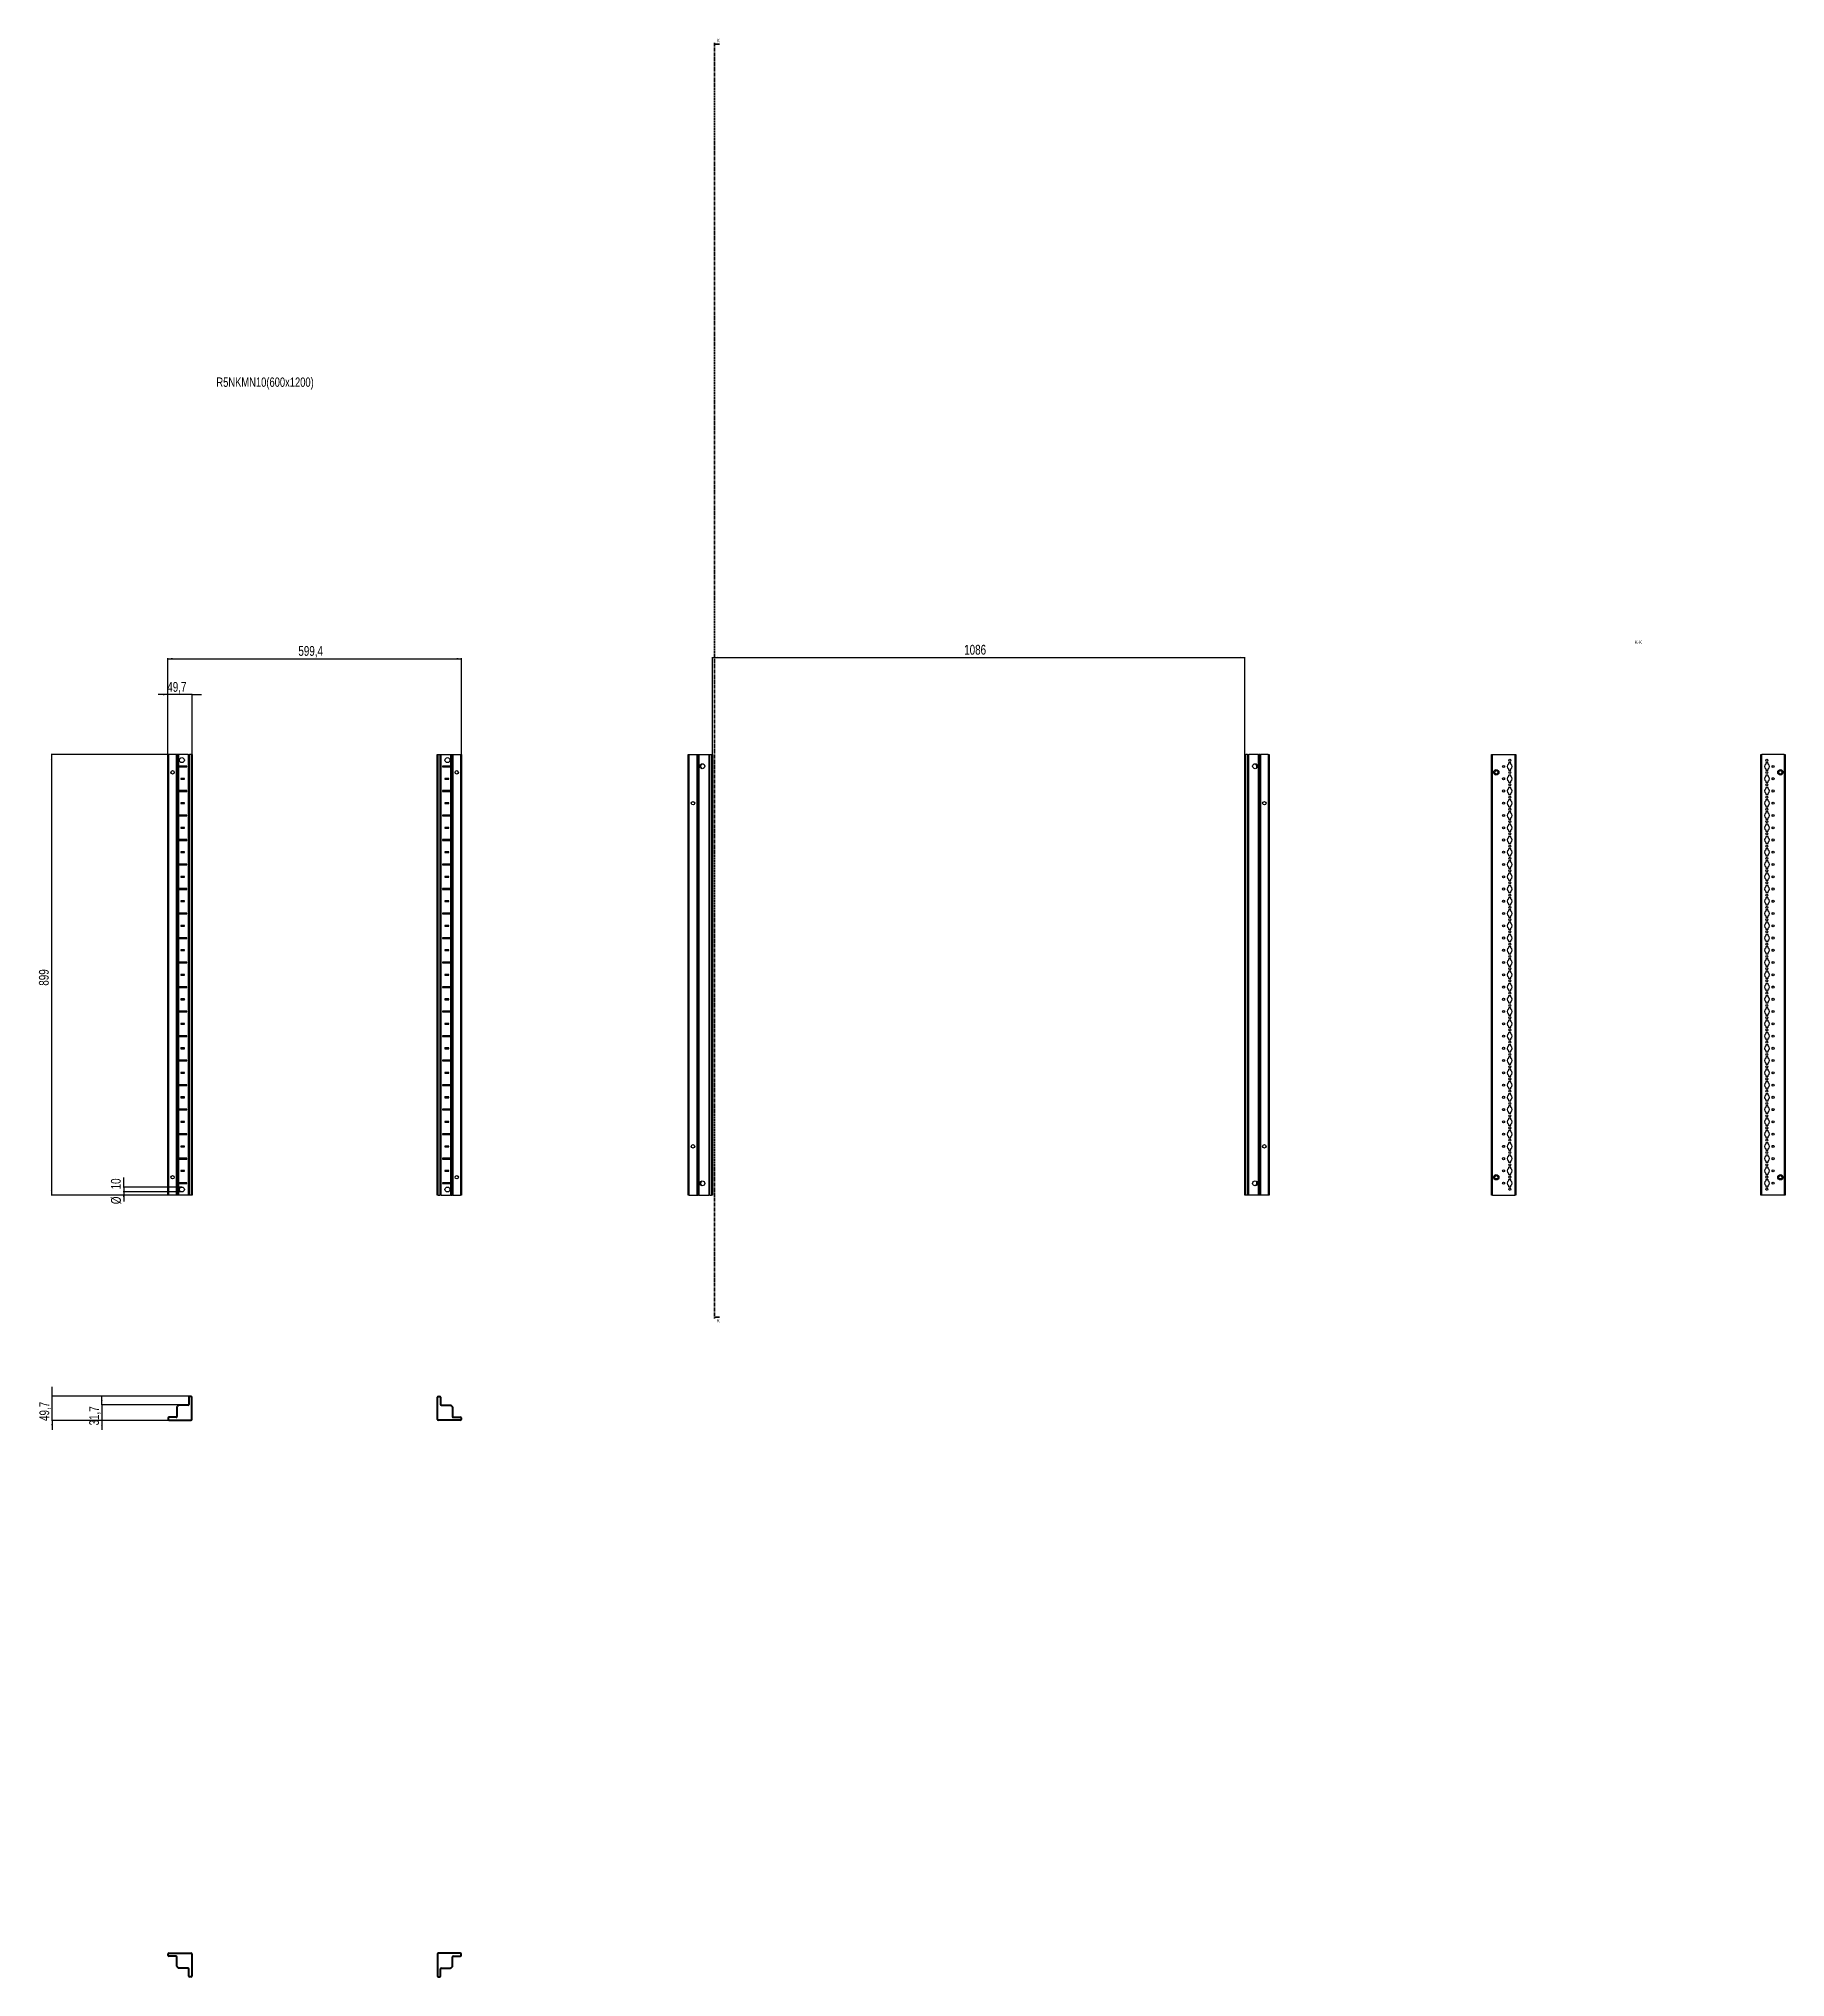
# Model space of a CAD drawing. Header units: millimetres. Extents: x -199 to 3364, y -2447 to 1507.
import ezdxf

# ---------------------------------------------------------------- set-up
doc = ezdxf.new("R2010")
doc.units = ezdxf.units.MM
doc.linetypes.add('CENTER', pattern=[10.16, 6.35, -1.27, 1.27, -1.27])
doc.layers.add('FORMAT', color=7, linetype='Continuous')
doc.styles.add('SLDTEXTSTYLE0', font='TXT', dxfattribs={"width": 0.75})
doc.dimstyles.new('SLDDIMSTYLE0', dxfattribs={"dimtxt": 20, "dimasz": 10, "dimexe": 0, "dimexo": 0.0625, "dimgap": 5, "dimtad": 2, "dimdec": 1, "dimrnd": 1e-09, "dimzin": 12, "dimdsep": 46, "dimtxsty": 'SLDTEXTSTYLE0', "dimsah": 1, "dimcen": 0.09, "dimadec": 0, "dimazin": 3, "dimtfac": 1, "dimtofl": 0, "dimtmove": 0, "dimatfit": 3, "dimfxl": 0, "dimfrac": 2, "dimtolj": 1, "dimtzin": 12, "dimarcsym": 0})
doc.dimstyles.new('SLDDIMSTYLE1', dxfattribs={"dimtxt": 20, "dimasz": 10, "dimexe": 0, "dimexo": 0.0625, "dimgap": 5, "dimtad": 2, "dimdec": 1, "dimrnd": 1e-09, "dimzin": 12, "dimdsep": 46, "dimtxsty": 'SLDTEXTSTYLE0', "dimsah": 1, "dimcen": 0.09, "dimadec": 0, "dimazin": 3, "dimtfac": 1, "dimtmove": 0, "dimatfit": 0, "dimfxl": 0, "dimfrac": 2, "dimtolj": 1, "dimtzin": 12, "dimarcsym": 0})

msp = doc.modelspace()

# ---------------------------------------------------------------- texts
at = {"color": 7, "linetype": 'Continuous', "char_height": 7, "attachment_point": 1, "style": 'SLDTEXTSTYLE0'}
for insert in [(1184.25, 1507.15), (1184.25, -1104.36)]:
    msp.add_mtext('K', dxfattribs=dict(at, insert=insert))
at = {"layer": 'FORMAT', "style": 'SLDTEXTSTYLE0'}
for s, insert, char_height, attachment_point in [('R5NKMN10(600x1200)', (163.16, 816.2), 19.05, 1), ('K-K', (3064.06, 279.8), 7, 2)]:
    msp.add_mtext(s, dxfattribs=dict(at, insert=insert, char_height=char_height, attachment_point=attachment_point))

# ---------------------------------------------------------------- blocks, each defined once
blk = doc.blocks.new('_D')
at = {"layer": 'FORMAT'}
for p, q in [((86.4, 47.2), (-174.2, 47.2)), ((-173.2, 47.2), (-173.2, -851.8)), ((86.4, -851.8), (-174.2, -851.8))]:
    blk.add_line(p, q, dxfattribs=at)
for points in [[(-173.2, 47.2), (-174.7, 37.2), (-171.6, 37.2)], [(-173.2, -851.8), (-171.6, -841.8), (-174.7, -841.8)]]:
    blk.add_solid(points, dxfattribs=at)
at = {"layer": 'FORMAT', "insert": (-198.9, -424.5), "char_height": 20, "attachment_point": 1, "rotation": 90, "style": 'SLDTEXTSTYLE0'}
blk.add_mtext('899', dxfattribs=at)
blk = doc.blocks.new('_D_1')
at = {"layer": 'FORMAT'}
for p, q in [((64, 47.2), (64, 243.6)), ((64, 242.6), (663.4, 242.6)), ((663.4, 47.2), (663.4, 243.6))]:
    blk.add_line(p, q, dxfattribs=at)
for points in [[(64, 242.6), (74, 241.1), (74, 244.2)], [(663.4, 242.6), (653.4, 244.2), (653.4, 241.1)]]:
    blk.add_solid(points, dxfattribs=at)
at = {"layer": 'FORMAT', "insert": (330.4, 268.4), "char_height": 20, "attachment_point": 1, "style": 'SLDTEXTSTYLE0'}
blk.add_mtext('599,4', dxfattribs=at)
blk = doc.blocks.new('_D_2')
at = {"layer": 'FORMAT'}
for p, q in [((64, 169.2), (44.7, 169.2)), ((64, 47.2), (64, 170.2)), ((113.7, 169.2), (64, 169.2)), ((113.7, 47.2), (113.7, 170.2)), ((113.7, 169.2), (132.9, 169.2))]:
    blk.add_line(p, q, dxfattribs=at)
for points in [[(64, 169.2), (54, 170.7), (54, 167.7)], [(113.7, 169.2), (123.7, 167.7), (123.7, 170.7)]]:
    blk.add_solid(points, dxfattribs=at)
at = {"layer": 'FORMAT', "insert": (63, 195), "char_height": 20, "attachment_point": 1, "style": 'SLDTEXTSTYLE0'}
blk.add_mtext('49,7', dxfattribs=at)
blk = doc.blocks.new('_D_3')
at = {"layer": 'FORMAT'}
for p, q in [((-26, -835.3), (-26, -816.1)), ((92.8, -835.3), (-27, -835.3)), ((92.8, -845.3), (-27, -845.3)), ((-26, -835.3), (-26, -845.3)), ((-26, -845.3), (-26, -864.5))]:
    blk.add_line(p, q, dxfattribs=at)
for points in [[(-26, -835.3), (-24.5, -825.3), (-27.6, -825.3)], [(-26, -845.3), (-27.6, -855.3), (-24.5, -855.3)]]:
    blk.add_solid(points, dxfattribs=at)
at = {"layer": 'FORMAT', "char_height": 20, "attachment_point": 1, "rotation": 90, "style": 'SLDTEXTSTYLE0'}
for s, insert in [('10', (-52.1, -840)), ('%%c', (-51.8, -870.2))]:
    blk.add_mtext(s, dxfattribs=dict(at, insert=insert))
blk = doc.blocks.new('_D_4')
at = {"layer": 'FORMAT'}
for p, q in [((1175.4, 47.2), (1175.4, 246)), ((1175.4, 245), (2261.4, 245)), ((2261.4, 47.2), (2261.4, 246))]:
    blk.add_line(p, q, dxfattribs=at)
for points in [[(1175.4, 245), (1185.4, 243.5), (1185.4, 246.5)], [(2261.4, 245), (2251.4, 246.5), (2251.4, 243.5)]]:
    blk.add_solid(points, dxfattribs=at)
at = {"layer": 'FORMAT', "insert": (1688.8, 270.8), "char_height": 20, "attachment_point": 1, "style": 'SLDTEXTSTYLE0'}
blk.add_mtext('1086', dxfattribs=at)
blk = doc.blocks.new('_D_5')
at = {"layer": 'FORMAT'}
for p, q in [((108.5, -1261.8), (-173.2, -1261.8)), ((-172.2, -1261.8), (-172.2, -1242.5)), ((-172.2, -1311.5), (-172.2, -1261.8)), ((66, -1311.5), (-173.2, -1311.5)), ((-172.2, -1311.5), (-172.2, -1330.7))]:
    blk.add_line(p, q, dxfattribs=at)
for points in [[(-172.2, -1261.8), (-170.6, -1251.8), (-173.7, -1251.8)], [(-172.2, -1311.5), (-173.7, -1321.5), (-170.6, -1321.5)]]:
    blk.add_solid(points, dxfattribs=at)
at = {"layer": 'FORMAT', "insert": (-197.9, -1312.5), "char_height": 20, "attachment_point": 1, "rotation": 90, "style": 'SLDTEXTSTYLE0'}
blk.add_mtext('49,7', dxfattribs=at)
blk = doc.blocks.new('_D_6')
at = {"layer": 'FORMAT'}
for p, q in [((-70.5, -1279.8), (-70.5, -1260.5)), ((86.4, -1279.8), (-71.5, -1279.8)), ((-70.5, -1279.8), (-70.5, -1311.5)), ((66, -1311.5), (-71.5, -1311.5)), ((-70.5, -1311.5), (-70.5, -1330.7))]:
    blk.add_line(p, q, dxfattribs=at)
for points in [[(-70.5, -1279.8), (-69, -1269.8), (-72.1, -1269.8)], [(-70.5, -1311.5), (-72.1, -1321.5), (-69, -1321.5)]]:
    blk.add_solid(points, dxfattribs=at)
at = {"layer": 'FORMAT', "insert": (-96.3, -1321.5), "char_height": 20, "attachment_point": 1, "rotation": 90, "style": 'SLDTEXTSTYLE0'}
blk.add_mtext('31,7', dxfattribs=at)

# ---------------------------------------------------------------- dimensions: what is measured, and where the dimension line sits
at = {"layer": 'FORMAT'}
for base, p1, p2, angle, dimstyle, picture, middle in [((663.38, 242.62), (63.98, 47.21), (663.38, 47.21), 0, 'SLDDIMSTYLE0', '_D_1', (363.68, 242.62)), ((2261.37, 245), (1175.37, 47.21), (2261.37, 47.21), 0, 'SLDDIMSTYLE0', '_D_4', (1718.37, 245)), ((63.98, 169.21), (113.68, 47.21), (63.98, 47.21), 0, 'SLDDIMSTYLE1', '_D_2', (88.83, 169.21)), ((-173.15, -851.79), (86.42, 47.21), (86.42, -851.79), 90, 'SLDDIMSTYLE0', '_D', (-173.15, -402.29)), ((-172.17, -1261.77), (65.98, -1311.47), (108.48, -1261.77), 90, 'SLDDIMSTYLE1', '_D_5', (-172.17, -1286.62)), ((-70.54, -1311.47), (86.42, -1279.77), (65.98, -1311.47), 90, 'SLDDIMSTYLE1', '_D_6', (-70.54, -1295.62))]:
    dim = msp.add_linear_dim(base=base, p1=p1, p2=p2, angle=angle, dimstyle=dimstyle, dxfattribs=at)
    dim.commit()
    dim.dimension.update_dxf_attribs({"geometry": picture, "text_midpoint": middle, "dimtype": 160})
dim = msp.add_linear_dim(base=(-26.02, -845.29), p1=(92.83, -835.29), p2=(92.83, -845.29), angle=90, text='%%c<>', dimstyle='SLDDIMSTYLE1', dxfattribs=at)
dim.commit()
dim.dimension.update_dxf_attribs({"geometry": '_D_3', "text_midpoint": (-26.02, -840.29), "dimtype": 160})

# ---------------------------------------------------------------- linework, layer by layer
at = {"color": 7, "linetype": 'CENTER', "lineweight": 35}
msp.add_line((1179.1, 1499.09), (1179.1, -1103.67), dxfattribs=at)
at = {"color": 7, "linetype": 'Continuous', "lineweight": 35}
for p, q in [((1189.74, 1496.09), (1179.1, 1496.09)), ((1189.74, -1100.67), (1179.1, -1100.67))]:
    msp.add_line(p, q, dxfattribs=at)
at = {"color": 7, "linetype": 'Continuous', "lineweight": 25}
for p, q in [((63.98, -851.79), (63.98, 47.21)), ((63.98, 47.21), (65.98, 47.21)), ((81.33, 47.21), (65.98, 47.21)), ((81.33, 47.21), (81.98, 47.21)), ((81.98, -851.79), (81.98, 47.21)), ((81.98, 47.21), (82.56, 47.21)), ((83.77, 47.21), (82.56, 47.21)), ((83.77, -851.79), (83.77, 47.21)), ((83.8, 47.21), (83.77, 47.21)), ((83.8, -851.79), (83.8, 47.21)), ((85.01, 47.21), (83.8, 47.21)), ((85.01, 47.21), (86.42, 47.21)), ((105.83, 47.21), (86.42, 47.21)), ((105.83, 47.21), (106.48, 47.21)), ((106.48, -851.79), (106.48, 47.21)), ((106.48, 47.21), (108.48, 47.21)), ((111.68, 47.21), (108.48, 47.21)), ((111.68, 47.21), (113.68, 47.21)), ((113.68, 47.21), (113.68, -851.79)), ((613.68, -851.79), (613.68, 47.21)), ((613.68, 47.21), (615.68, 47.21)), ((615.68, 47.21), (618.88, 47.21)), ((618.88, 47.21), (620.88, 47.21)), ((620.88, 47.21), (620.88, -851.79)), ((620.88, 47.21), (621.53, 47.21)), ((621.53, 47.21), (640.93, 47.21)), ((640.93, 47.21), (642.34, 47.21)), ((642.34, 47.21), (643.55, 47.21)), ((643.55, 47.21), (643.55, -851.79)), ((643.55, 47.21), (643.58, 47.21)), ((643.58, 47.21), (643.58, -851.79)), ((643.58, 47.21), (644.79, 47.21)), ((644.79, 47.21), (645.38, 47.21)), ((645.38, 47.21), (645.38, -851.79)), ((645.38, 47.21), (646.03, 47.21)), ((646.03, 47.21), (661.38, 47.21)), ((661.38, 47.21), (663.38, 47.21)), ((663.38, 47.21), (663.38, -851.79)), ((1125.67, -851.79), (1125.67, 47.21)), ((1125.67, 47.21), (1127.67, 47.21)), ((1127.67, 47.21), (1143.02, 47.21)), ((1143.02, 47.21), (1143.67, 47.21)), ((1143.67, 23.46), (1143.67, 47.21)), ((1143.67, 47.21), (1144.25, 47.21)), ((1144.25, 47.21), (1145.46, 47.21)), ((1145.46, 47.21), (1145.46, -851.79)), ((1145.46, 47.21), (1145.49, 47.21)), ((1145.49, 47.21), (1145.49, -851.79)), ((1145.49, 47.21), (1146.7, 47.21)), ((1146.7, 47.21), (1148.11, 47.21)), ((1148.11, 47.21), (1167.52, 47.21)), ((1167.52, 47.21), (1168.17, 47.21)), ((1168.17, -851.79), (1168.17, 47.21)), ((1168.17, 47.21), (1170.17, 47.21)), ((1170.17, 47.21), (1173.37, 47.21)), ((1173.37, 47.21), (1175.37, 47.21)), ((1175.37, 47.21), (1175.37, -851.79)), ((2261.37, -851.79), (2261.37, 47.21)), ((2261.37, 47.21), (2263.37, 47.21)), ((2266.57, 47.21), (2263.37, 47.21)), ((2266.57, 47.21), (2268.57, 47.21)), ((2268.57, 47.21), (2268.57, -851.79)), ((2268.57, 47.21), (2269.22, 47.21)), ((2288.62, 47.21), (2269.22, 47.21)), ((2288.62, 47.21), (2290.03, 47.21)), ((2291.24, 47.21), (2290.03, 47.21)), ((2291.24, -851.79), (2291.24, 47.21)), ((2291.27, 47.21), (2291.24, 47.21)), ((2291.27, -851.79), (2291.27, 47.21)), ((2292.48, 47.21), (2291.27, 47.21)), ((2292.48, 47.21), (2293.07, 47.21)), ((2293.07, 47.21), (2293.07, 23.46)), ((2293.07, 47.21), (2293.72, 47.21)), ((2309.07, 47.21), (2293.72, 47.21)), ((2309.07, 47.21), (2311.07, 47.21)), ((2311.07, 47.21), (2311.07, -851.79)), ((2764.42, -851.79), (2764.42, 47.21)), ((2764.42, 47.21), (2766.42, 47.21)), ((2766.42, 47.21), (2812.12, 47.21)), ((2812.12, 47.21), (2814.12, 47.21)), ((2814.12, 47.21), (2814.12, -851.79)), ((3314.12, -851.79), (3314.12, 47.21)), ((3314.12, 47.21), (3316.12, 47.21)), ((3361.82, 47.21), (3316.12, 47.21)), ((3361.82, 47.21), (3363.82, 47.21)), ((3363.82, 47.21), (3363.82, -851.79)), ((85.93, 23.35), (85.93, 22.06)), ((86.58, 22.71), (85.93, 23.35)), ((86.58, 22.71), (85.93, 22.06)), ((102.83, 23.46), (86.42, 23.46)), ((86.42, 21.96), (102.83, 21.96)), ((102.08, 22.71), (86.58, 22.71)), ((102.08, 22.71), (102.83, 23.46)), ((102.08, 22.71), (102.83, 21.96)), ((102.83, 21.96), (102.83, 23.46)), ((625.28, 22.71), (624.53, 23.46)), ((640.93, 23.46), (624.53, 23.46)), ((624.53, 23.46), (624.53, 21.96)), ((625.28, 22.71), (624.53, 21.96)), ((624.53, 21.96), (640.93, 21.96)), ((625.28, 22.71), (640.78, 22.71)), ((640.78, 22.71), (641.42, 23.35)), ((640.78, 22.71), (641.42, 22.06)), ((641.42, 22.06), (641.42, 23.35)), ((1143.73, 23.35), (1143.67, 23.46)), ((1143.67, 23.46), (1143.67, 21.96)), ((1143.67, 21.96), (1143.73, 22.06)), ((1143.67, -26.54), (1143.67, 21.96)), ((1143.73, 22.06), (1143.73, 23.35)), ((1153.72, 27.73), (1153.72, 28.14)), ((2283.02, 28.14), (2283.02, 27.73)), ((2293.07, 23.46), (2293, 23.35)), ((2293, 23.35), (2293, 22.06)), ((2293, 22.06), (2293.07, 21.96)), ((2293.07, 21.96), (2293.07, 23.46)), ((2293.07, 21.96), (2293.07, -26.54)), ((2799.47, 29.61), (2799.47, 27.73)), ((2799.47, 17.68), (2799.47, 15.81)), ((2799.47, 4.61), (2799.47, 2.73)), ((2803.57, 30.11), (2799.97, 30.11)), ((2799.97, 15.31), (2803.57, 15.31)), ((2803.57, 5.11), (2799.97, 5.11)), ((2804.07, 27.73), (2804.07, 29.61)), ((2804.07, 15.81), (2804.07, 17.68)), ((2804.07, 2.73), (2804.07, 4.61)), ((3324.17, 29.61), (3324.17, 27.73)), ((3324.17, 17.68), (3324.17, 15.81)), ((3324.17, 4.61), (3324.17, 2.73)), ((3328.27, 30.11), (3324.67, 30.11)), ((3324.67, 15.31), (3328.27, 15.31)), ((3328.27, 5.11), (3324.67, 5.11)), ((3328.77, 27.73), (3328.77, 29.61)), ((3328.77, 15.81), (3328.77, 17.68)), ((3328.77, 2.73), (3328.77, 4.61)), ((85.93, -26.65), (85.93, -27.94)), ((86.58, -27.29), (85.93, -26.65)), ((86.58, -27.29), (85.93, -27.94)), ((102.83, -26.54), (86.42, -26.54)), ((86.42, -28.04), (102.83, -28.04)), ((102.08, -27.29), (86.58, -27.29)), ((98.33, -1.54), (90.33, -1.54)), ((90.33, -1.54), (90.33, -3.04)), ((91.08, -2.29), (90.33, -1.54)), ((91.08, -2.29), (90.33, -3.04)), ((90.33, -3.04), (98.33, -3.04)), ((97.58, -2.29), (91.08, -2.29)), ((97.58, -2.29), (98.33, -1.54)), ((97.58, -2.29), (98.33, -3.04)), ((98.33, -3.04), (98.33, -1.54)), ((102.08, -27.29), (102.83, -26.54)), ((102.08, -27.29), (102.83, -28.04)), ((102.83, -28.04), (102.83, -26.54)), ((625.28, -27.29), (624.53, -26.54)), ((640.93, -26.54), (624.53, -26.54)), ((624.53, -26.54), (624.53, -28.04)), ((625.28, -27.29), (624.53, -28.04)), ((624.53, -28.04), (640.93, -28.04)), ((625.28, -27.29), (640.78, -27.29)), ((637.03, -1.54), (629.03, -1.54)), ((629.03, -1.54), (629.03, -3.04)), ((629.78, -2.29), (629.03, -1.54)), ((629.78, -2.29), (629.03, -3.04)), ((629.03, -3.04), (637.03, -3.04)), ((629.78, -2.29), (636.28, -2.29)), ((636.28, -2.29), (637.03, -1.54)), ((636.28, -2.29), (637.03, -3.04)), ((637.03, -3.04), (637.03, -1.54)), ((640.78, -27.29), (641.42, -26.65)), ((640.78, -27.29), (641.42, -27.94)), ((641.42, -27.94), (641.42, -26.65)), ((1143.73, -26.65), (1143.67, -26.54)), ((1143.67, -26.54), (1143.67, -28.04)), ((1143.67, -28.04), (1143.73, -27.94)), ((1143.67, -76.54), (1143.67, -28.04)), ((1143.73, -27.94), (1143.73, -26.65)), ((2293.07, -26.54), (2293, -26.65)), ((2293, -26.65), (2293, -27.94)), ((2293, -27.94), (2293.07, -28.04)), ((2293.07, -28.04), (2293.07, -26.54)), ((2293.07, -28.04), (2293.07, -76.54)), ((2799.47, -7.32), (2799.47, -9.19)), ((2799.47, -20.39), (2799.47, -22.27)), ((2799.47, -32.32), (2799.47, -34.19)), ((2799.97, -9.69), (2803.57, -9.69)), ((2803.57, -19.89), (2799.97, -19.89)), ((2799.97, -34.69), (2803.57, -34.69)), ((2804.07, -9.19), (2804.07, -7.32)), ((2804.07, -22.27), (2804.07, -20.39)), ((2804.07, -34.19), (2804.07, -32.32)), ((3324.17, -7.32), (3324.17, -9.19)), ((3324.17, -20.39), (3324.17, -22.27)), ((3324.17, -32.32), (3324.17, -34.19)), ((3324.67, -9.69), (3328.27, -9.69)), ((3328.27, -19.89), (3324.67, -19.89)), ((3324.67, -34.69), (3328.27, -34.69)), ((3328.77, -9.19), (3328.77, -7.32)), ((3328.77, -22.27), (3328.77, -20.39)), ((3328.77, -34.19), (3328.77, -32.32)), ((85.93, -76.65), (85.93, -77.94)), ((86.58, -77.29), (85.93, -76.65)), ((86.58, -77.29), (85.93, -77.94)), ((102.83, -76.54), (86.42, -76.54)), ((86.42, -78.04), (102.83, -78.04)), ((102.08, -77.29), (86.58, -77.29)), ((98.33, -51.54), (90.33, -51.54)), ((90.33, -51.54), (90.33, -53.04)), ((91.08, -52.29), (90.33, -51.54)), ((91.08, -52.29), (90.33, -53.04)), ((90.33, -53.04), (98.33, -53.04)), ((97.58, -52.29), (91.08, -52.29)), ((97.58, -52.29), (98.33, -51.54)), ((97.58, -52.29), (98.33, -53.04)), ((98.33, -53.04), (98.33, -51.54)), ((102.08, -77.29), (102.83, -76.54)), ((102.08, -77.29), (102.83, -78.04)), ((102.83, -78.04), (102.83, -76.54)), ((625.28, -77.29), (624.53, -76.54)), ((640.93, -76.54), (624.53, -76.54)), ((624.53, -76.54), (624.53, -78.04)), ((625.28, -77.29), (624.53, -78.04)), ((624.53, -78.04), (640.93, -78.04)), ((625.28, -77.29), (640.78, -77.29)), ((637.03, -51.54), (629.03, -51.54)), ((629.03, -51.54), (629.03, -53.04)), ((629.78, -52.29), (629.03, -51.54)), ((629.78, -52.29), (629.03, -53.04)), ((629.03, -53.04), (637.03, -53.04)), ((629.78, -52.29), (636.28, -52.29)), ((636.28, -52.29), (637.03, -51.54)), ((636.28, -52.29), (637.03, -53.04)), ((637.03, -53.04), (637.03, -51.54)), ((640.78, -77.29), (641.42, -76.65)), ((640.78, -77.29), (641.42, -77.94)), ((641.42, -77.94), (641.42, -76.65)), ((1143.73, -76.65), (1143.67, -76.54)), ((1143.67, -76.54), (1143.67, -78.04)), ((1143.67, -78.04), (1143.73, -77.94)), ((1143.67, -126.54), (1143.67, -78.04)), ((1143.73, -77.94), (1143.73, -76.65)), ((2293.07, -76.54), (2293, -76.65)), ((2293, -76.65), (2293, -77.94)), ((2293, -77.94), (2293.07, -78.04)), ((2293.07, -78.04), (2293.07, -76.54)), ((2293.07, -78.04), (2293.07, -126.54)), ((2799.47, -45.39), (2799.47, -47.27)), ((2799.47, -57.32), (2799.47, -59.19)), ((2799.47, -70.39), (2799.47, -72.27)), ((2803.57, -44.89), (2799.97, -44.89)), ((2799.97, -59.69), (2803.57, -59.69)), ((2803.57, -69.89), (2799.97, -69.89)), ((2804.07, -47.27), (2804.07, -45.39)), ((2804.07, -59.19), (2804.07, -57.32)), ((2804.07, -72.27), (2804.07, -70.39)), ((3324.17, -45.39), (3324.17, -47.27)), ((3324.17, -57.32), (3324.17, -59.19)), ((3324.17, -70.39), (3324.17, -72.27)), ((3328.27, -44.89), (3324.67, -44.89)), ((3324.67, -59.69), (3328.27, -59.69)), ((3328.27, -69.89), (3324.67, -69.89)), ((3328.77, -47.27), (3328.77, -45.39)), ((3328.77, -59.19), (3328.77, -57.32)), ((3328.77, -72.27), (3328.77, -70.39)), ((98.33, -101.54), (90.33, -101.54)), ((90.33, -101.54), (90.33, -103.04)), ((91.08, -102.29), (90.33, -101.54)), ((91.08, -102.29), (90.33, -103.04)), ((90.33, -103.04), (98.33, -103.04)), ((97.58, -102.29), (91.08, -102.29)), ((97.58, -102.29), (98.33, -101.54)), ((97.58, -102.29), (98.33, -103.04)), ((98.33, -103.04), (98.33, -101.54)), ((637.03, -101.54), (629.03, -101.54)), ((629.03, -101.54), (629.03, -103.04)), ((629.78, -102.29), (629.03, -101.54)), ((629.78, -102.29), (629.03, -103.04)), ((629.03, -103.04), (637.03, -103.04)), ((629.78, -102.29), (636.28, -102.29)), ((636.28, -102.29), (637.03, -101.54)), ((636.28, -102.29), (637.03, -103.04)), ((637.03, -103.04), (637.03, -101.54)), ((2799.47, -82.32), (2799.47, -84.19)), ((2799.47, -95.39), (2799.47, -97.27)), ((2799.47, -107.32), (2799.47, -109.19)), ((2799.97, -84.69), (2803.57, -84.69)), ((2803.57, -94.89), (2799.97, -94.89)), ((2799.97, -109.69), (2803.57, -109.69)), ((2804.07, -84.19), (2804.07, -82.32)), ((2804.07, -97.27), (2804.07, -95.39)), ((2804.07, -109.19), (2804.07, -107.32)), ((3324.17, -82.32), (3324.17, -84.19)), ((3324.17, -95.39), (3324.17, -97.27)), ((3324.17, -107.32), (3324.17, -109.19)), ((3324.67, -84.69), (3328.27, -84.69)), ((3328.27, -94.89), (3324.67, -94.89)), ((3324.67, -109.69), (3328.27, -109.69)), ((3328.77, -84.19), (3328.77, -82.32)), ((3328.77, -97.27), (3328.77, -95.39)), ((3328.77, -109.19), (3328.77, -107.32)), ((85.93, -126.65), (85.93, -127.94)), ((86.58, -127.29), (85.93, -126.65)), ((86.58, -127.29), (85.93, -127.94)), ((102.83, -126.54), (86.42, -126.54)), ((86.42, -128.04), (102.83, -128.04)), ((102.08, -127.29), (86.58, -127.29)), ((98.33, -151.54), (90.33, -151.54)), ((90.33, -151.54), (90.33, -153.04)), ((91.08, -152.29), (90.33, -151.54)), ((91.08, -152.29), (90.33, -153.04)), ((90.33, -153.04), (98.33, -153.04)), ((97.58, -152.29), (91.08, -152.29)), ((97.58, -152.29), (98.33, -151.54)), ((97.58, -152.29), (98.33, -153.04)), ((98.33, -153.04), (98.33, -151.54)), ((102.08, -127.29), (102.83, -126.54)), ((102.08, -127.29), (102.83, -128.04)), ((102.83, -128.04), (102.83, -126.54)), ((625.28, -127.29), (624.53, -126.54)), ((640.93, -126.54), (624.53, -126.54)), ((624.53, -126.54), (624.53, -128.04)), ((625.28, -127.29), (624.53, -128.04)), ((624.53, -128.04), (640.93, -128.04)), ((625.28, -127.29), (640.78, -127.29)), ((629.78, -152.29), (629.03, -151.54)), ((629.03, -151.54), (629.03, -153.04)), ((637.03, -151.54), (629.03, -151.54)), ((629.78, -152.29), (629.03, -153.04)), ((629.03, -153.04), (637.03, -153.04)), ((629.78, -152.29), (636.28, -152.29)), ((636.28, -152.29), (637.03, -151.54)), ((636.28, -152.29), (637.03, -153.04)), ((637.03, -153.04), (637.03, -151.54)), ((640.78, -127.29), (641.42, -126.65)), ((640.78, -127.29), (641.42, -127.94)), ((641.42, -127.94), (641.42, -126.65)), ((1143.73, -126.65), (1143.67, -126.54)), ((1143.67, -126.54), (1143.67, -128.04)), ((1143.67, -128.04), (1143.73, -127.94)), ((1143.67, -176.54), (1143.67, -128.04)), ((1143.73, -127.94), (1143.73, -126.65)), ((2293.07, -126.54), (2293, -126.65)), ((2293, -126.65), (2293, -127.94)), ((2293, -127.94), (2293.07, -128.04)), ((2293.07, -128.04), (2293.07, -126.54)), ((2293.07, -128.04), (2293.07, -176.54)), ((2799.47, -120.39), (2799.47, -122.27)), ((2799.47, -132.32), (2799.47, -134.19)), ((2799.47, -145.39), (2799.47, -147.27)), ((2799.47, -157.32), (2799.47, -159.19)), ((2803.57, -119.89), (2799.97, -119.89)), ((2799.97, -134.69), (2803.57, -134.69)), ((2803.57, -144.89), (2799.97, -144.89)), ((2804.07, -122.27), (2804.07, -120.39)), ((2804.07, -134.19), (2804.07, -132.32)), ((2804.07, -147.27), (2804.07, -145.39)), ((2804.07, -159.19), (2804.07, -157.32)), ((3324.17, -120.39), (3324.17, -122.27)), ((3324.17, -132.32), (3324.17, -134.19)), ((3324.17, -145.39), (3324.17, -147.27)), ((3324.17, -157.32), (3324.17, -159.19)), ((3328.27, -119.89), (3324.67, -119.89)), ((3324.67, -134.69), (3328.27, -134.69)), ((3328.27, -144.89), (3324.67, -144.89)), ((3328.77, -122.27), (3328.77, -120.39)), ((3328.77, -134.19), (3328.77, -132.32)), ((3328.77, -147.27), (3328.77, -145.39)), ((3328.77, -159.19), (3328.77, -157.32)), ((85.93, -176.65), (85.93, -177.94)), ((86.58, -177.29), (85.93, -176.65)), ((86.58, -177.29), (85.93, -177.94)), ((102.83, -176.54), (86.42, -176.54)), ((86.42, -178.04), (102.83, -178.04)), ((102.08, -177.29), (86.58, -177.29)), ((102.08, -177.29), (102.83, -176.54)), ((102.08, -177.29), (102.83, -178.04)), ((102.83, -178.04), (102.83, -176.54)), ((625.28, -177.29), (624.53, -176.54)), ((640.93, -176.54), (624.53, -176.54)), ((624.53, -176.54), (624.53, -178.04)), ((625.28, -177.29), (624.53, -178.04)), ((624.53, -178.04), (640.93, -178.04)), ((625.28, -177.29), (640.78, -177.29)), ((640.78, -177.29), (641.42, -176.65)), ((640.78, -177.29), (641.42, -177.94)), ((641.42, -177.94), (641.42, -176.65)), ((1143.73, -176.65), (1143.67, -176.54)), ((1143.67, -176.54), (1143.67, -178.04)), ((1143.67, -178.04), (1143.73, -177.94)), ((1143.67, -226.54), (1143.67, -178.04)), ((1143.73, -177.94), (1143.73, -176.65)), ((2293.07, -176.54), (2293, -176.65)), ((2293, -176.65), (2293, -177.94)), ((2293, -177.94), (2293.07, -178.04)), ((2293.07, -178.04), (2293.07, -176.54)), ((2293.07, -178.04), (2293.07, -226.54)), ((2799.47, -170.39), (2799.47, -172.27)), ((2799.47, -182.32), (2799.47, -184.19)), ((2799.47, -195.39), (2799.47, -197.27)), ((2799.97, -159.69), (2803.57, -159.69)), ((2803.57, -169.89), (2799.97, -169.89)), ((2799.97, -184.69), (2803.57, -184.69)), ((2803.57, -194.89), (2799.97, -194.89)), ((2804.07, -172.27), (2804.07, -170.39)), ((2804.07, -184.19), (2804.07, -182.32)), ((2804.07, -197.27), (2804.07, -195.39)), ((3324.17, -170.39), (3324.17, -172.27)), ((3324.17, -182.32), (3324.17, -184.19)), ((3324.17, -195.39), (3324.17, -197.27)), ((3324.67, -159.69), (3328.27, -159.69)), ((3328.27, -169.89), (3324.67, -169.89)), ((3324.67, -184.69), (3328.27, -184.69)), ((3328.27, -194.89), (3324.67, -194.89)), ((3328.77, -172.27), (3328.77, -170.39)), ((3328.77, -184.19), (3328.77, -182.32)), ((3328.77, -197.27), (3328.77, -195.39)), ((85.93, -226.65), (85.93, -227.94)), ((86.58, -227.29), (85.93, -226.65)), ((86.58, -227.29), (85.93, -227.94)), ((102.83, -226.54), (86.42, -226.54)), ((86.42, -228.04), (102.83, -228.04)), ((102.08, -227.29), (86.58, -227.29)), ((98.33, -201.54), (90.33, -201.54)), ((90.33, -201.54), (90.33, -203.04)), ((91.08, -202.29), (90.33, -201.54)), ((91.08, -202.29), (90.33, -203.04)), ((90.33, -203.04), (98.33, -203.04)), ((97.58, -202.29), (91.08, -202.29)), ((97.58, -202.29), (98.33, -201.54)), ((97.58, -202.29), (98.33, -203.04)), ((98.33, -203.04), (98.33, -201.54)), ((102.08, -227.29), (102.83, -226.54)), ((102.08, -227.29), (102.83, -228.04)), ((102.83, -228.04), (102.83, -226.54)), ((640.93, -226.54), (624.53, -226.54)), ((624.53, -226.54), (624.53, -228.04)), ((625.28, -227.29), (624.53, -226.54)), ((625.28, -227.29), (624.53, -228.04)), ((624.53, -228.04), (640.93, -228.04)), ((625.28, -227.29), (640.78, -227.29)), ((637.03, -201.54), (629.03, -201.54)), ((629.03, -201.54), (629.03, -203.04)), ((629.78, -202.29), (629.03, -201.54)), ((629.78, -202.29), (629.03, -203.04)), ((629.03, -203.04), (637.03, -203.04)), ((629.78, -202.29), (636.28, -202.29)), ((636.28, -202.29), (637.03, -201.54)), ((636.28, -202.29), (637.03, -203.04)), ((637.03, -203.04), (637.03, -201.54)), ((640.78, -227.29), (641.42, -226.65)), ((640.78, -227.29), (641.42, -227.94)), ((641.42, -227.94), (641.42, -226.65)), ((1143.73, -226.65), (1143.67, -226.54)), ((1143.67, -226.54), (1143.67, -228.04)), ((1143.67, -228.04), (1143.73, -227.94)), ((1143.67, -276.54), (1143.67, -228.04)), ((1143.73, -227.94), (1143.73, -226.65)), ((2293.07, -226.54), (2293, -226.65)), ((2293, -226.65), (2293, -227.94)), ((2293, -227.94), (2293.07, -228.04)), ((2293.07, -228.04), (2293.07, -226.54)), ((2293.07, -228.04), (2293.07, -276.54)), ((2799.47, -207.32), (2799.47, -209.19)), ((2799.47, -220.39), (2799.47, -222.27)), ((2799.47, -232.32), (2799.47, -234.19)), ((2799.97, -209.69), (2803.57, -209.69)), ((2803.57, -219.89), (2799.97, -219.89)), ((2799.97, -234.69), (2803.57, -234.69)), ((2804.07, -209.19), (2804.07, -207.32)), ((2804.07, -222.27), (2804.07, -220.39)), ((2804.07, -234.19), (2804.07, -232.32)), ((3324.17, -207.32), (3324.17, -209.19)), ((3324.17, -220.39), (3324.17, -222.27)), ((3324.17, -232.32), (3324.17, -234.19)), ((3324.67, -209.69), (3328.27, -209.69)), ((3328.27, -219.89), (3324.67, -219.89)), ((3324.67, -234.69), (3328.27, -234.69)), ((3328.77, -209.19), (3328.77, -207.32)), ((3328.77, -222.27), (3328.77, -220.39)), ((3328.77, -234.19), (3328.77, -232.32)), ((85.93, -276.65), (85.93, -277.94)), ((86.58, -277.29), (85.93, -276.65)), ((102.83, -276.54), (86.42, -276.54)), ((98.33, -251.54), (90.33, -251.54)), ((90.33, -251.54), (90.33, -253.04)), ((91.08, -252.29), (90.33, -251.54)), ((91.08, -252.29), (90.33, -253.04)), ((90.33, -253.04), (98.33, -253.04)), ((97.58, -252.29), (91.08, -252.29)), ((97.58, -252.29), (98.33, -251.54)), ((97.58, -252.29), (98.33, -253.04)), ((98.33, -253.04), (98.33, -251.54)), ((102.08, -277.29), (102.83, -276.54)), ((102.83, -278.04), (102.83, -276.54)), ((640.93, -276.54), (624.53, -276.54)), ((624.53, -276.54), (624.53, -278.04)), ((625.28, -277.29), (624.53, -276.54)), ((637.03, -251.54), (629.03, -251.54)), ((629.03, -251.54), (629.03, -253.04)), ((629.78, -252.29), (629.03, -251.54)), ((629.78, -252.29), (629.03, -253.04)), ((629.03, -253.04), (637.03, -253.04)), ((629.78, -252.29), (636.28, -252.29)), ((636.28, -252.29), (637.03, -251.54)), ((636.28, -252.29), (637.03, -253.04)), ((637.03, -253.04), (637.03, -251.54)), ((640.78, -277.29), (641.42, -276.65)), ((641.42, -277.94), (641.42, -276.65)), ((1143.73, -276.65), (1143.67, -276.54)), ((1143.67, -276.54), (1143.67, -278.04)), ((1143.73, -277.94), (1143.73, -276.65)), ((2293.07, -276.54), (2293, -276.65)), ((2293, -276.65), (2293, -277.94)), ((2293.07, -278.04), (2293.07, -276.54)), ((2799.47, -245.39), (2799.47, -247.27)), ((2799.47, -257.32), (2799.47, -259.19)), ((2799.47, -270.39), (2799.47, -272.27)), ((2803.57, -244.89), (2799.97, -244.89)), ((2799.97, -259.69), (2803.57, -259.69)), ((2803.57, -269.89), (2799.97, -269.89)), ((2804.07, -247.27), (2804.07, -245.39)), ((2804.07, -259.19), (2804.07, -257.32)), ((2804.07, -272.27), (2804.07, -270.39)), ((3324.17, -245.39), (3324.17, -247.27)), ((3324.17, -257.32), (3324.17, -259.19)), ((3324.17, -270.39), (3324.17, -272.27)), ((3328.27, -244.89), (3324.67, -244.89)), ((3324.67, -259.69), (3328.27, -259.69)), ((3328.27, -269.89), (3324.67, -269.89)), ((3328.77, -247.27), (3328.77, -245.39)), ((3328.77, -259.19), (3328.77, -257.32)), ((3328.77, -272.27), (3328.77, -270.39)), ((86.58, -277.29), (85.93, -277.94)), ((86.42, -278.04), (102.83, -278.04)), ((102.08, -277.29), (86.58, -277.29)), ((98.33, -301.54), (90.33, -301.54)), ((90.33, -301.54), (90.33, -303.04)), ((91.08, -302.29), (90.33, -301.54)), ((91.08, -302.29), (90.33, -303.04)), ((90.33, -303.04), (98.33, -303.04)), ((97.58, -302.29), (91.08, -302.29)), ((97.58, -302.29), (98.33, -301.54)), ((97.58, -302.29), (98.33, -303.04)), ((98.33, -303.04), (98.33, -301.54)), ((102.08, -277.29), (102.83, -278.04)), ((625.28, -277.29), (624.53, -278.04)), ((624.53, -278.04), (640.93, -278.04)), ((625.28, -277.29), (640.78, -277.29)), ((637.03, -301.54), (629.03, -301.54)), ((629.03, -301.54), (629.03, -303.04)), ((629.78, -302.29), (629.03, -301.54)), ((629.78, -302.29), (629.03, -303.04)), ((629.03, -303.04), (637.03, -303.04)), ((629.78, -302.29), (636.28, -302.29)), ((636.28, -302.29), (637.03, -301.54)), ((636.28, -302.29), (637.03, -303.04)), ((637.03, -303.04), (637.03, -301.54)), ((640.78, -277.29), (641.42, -277.94)), ((1143.67, -278.04), (1143.73, -277.94)), ((1143.67, -326.54), (1143.67, -278.04)), ((2293, -277.94), (2293.07, -278.04)), ((2293.07, -278.04), (2293.07, -326.54)), ((2799.47, -282.32), (2799.47, -284.19)), ((2799.47, -295.39), (2799.47, -297.27)), ((2799.47, -307.32), (2799.47, -309.19)), ((2799.97, -284.69), (2803.57, -284.69)), ((2803.57, -294.89), (2799.97, -294.89)), ((2799.97, -309.69), (2803.57, -309.69)), ((2804.07, -284.19), (2804.07, -282.32)), ((2804.07, -297.27), (2804.07, -295.39)), ((2804.07, -309.19), (2804.07, -307.32)), ((3324.17, -282.32), (3324.17, -284.19)), ((3324.17, -295.39), (3324.17, -297.27)), ((3324.17, -307.32), (3324.17, -309.19)), ((3324.67, -284.69), (3328.27, -284.69)), ((3328.27, -294.89), (3324.67, -294.89)), ((3324.67, -309.69), (3328.27, -309.69)), ((3328.77, -284.19), (3328.77, -282.32)), ((3328.77, -297.27), (3328.77, -295.39)), ((3328.77, -309.19), (3328.77, -307.32)), ((85.93, -326.65), (85.93, -327.94)), ((86.58, -327.29), (85.93, -326.65)), ((86.58, -327.29), (85.93, -327.94)), ((102.83, -326.54), (86.42, -326.54)), ((86.42, -328.04), (102.83, -328.04)), ((102.08, -327.29), (86.58, -327.29)), ((98.33, -351.54), (90.33, -351.54)), ((90.33, -351.54), (90.33, -353.04)), ((91.08, -352.29), (90.33, -351.54)), ((91.08, -352.29), (90.33, -353.04)), ((90.33, -353.04), (98.33, -353.04)), ((97.58, -352.29), (91.08, -352.29)), ((97.58, -352.29), (98.33, -351.54)), ((97.58, -352.29), (98.33, -353.04)), ((98.33, -353.04), (98.33, -351.54)), ((102.08, -327.29), (102.83, -326.54)), ((102.08, -327.29), (102.83, -328.04)), ((102.83, -328.04), (102.83, -326.54)), ((640.93, -326.54), (624.53, -326.54)), ((624.53, -326.54), (624.53, -328.04)), ((625.28, -327.29), (624.53, -326.54)), ((625.28, -327.29), (624.53, -328.04)), ((624.53, -328.04), (640.93, -328.04)), ((625.28, -327.29), (640.78, -327.29)), ((637.03, -351.54), (629.03, -351.54)), ((629.03, -351.54), (629.03, -353.04)), ((629.78, -352.29), (629.03, -351.54)), ((629.78, -352.29), (629.03, -353.04)), ((629.03, -353.04), (637.03, -353.04)), ((629.78, -352.29), (636.28, -352.29)), ((636.28, -352.29), (637.03, -351.54)), ((636.28, -352.29), (637.03, -353.04)), ((637.03, -353.04), (637.03, -351.54)), ((640.78, -327.29), (641.42, -326.65)), ((640.78, -327.29), (641.42, -327.94)), ((641.42, -327.94), (641.42, -326.65)), ((1143.73, -326.65), (1143.67, -326.54)), ((1143.67, -326.54), (1143.67, -328.04)), ((1143.67, -328.04), (1143.73, -327.94)), ((1143.67, -376.54), (1143.67, -328.04)), ((1143.73, -327.94), (1143.73, -326.65)), ((2293.07, -326.54), (2293, -326.65)), ((2293, -326.65), (2293, -327.94)), ((2293, -327.94), (2293.07, -328.04)), ((2293.07, -328.04), (2293.07, -326.54)), ((2293.07, -328.04), (2293.07, -376.54)), ((2799.47, -320.39), (2799.47, -322.27)), ((2799.47, -332.32), (2799.47, -334.19)), ((2799.47, -345.39), (2799.47, -347.27)), ((2803.57, -319.89), (2799.97, -319.89)), ((2799.97, -334.69), (2803.57, -334.69)), ((2803.57, -344.89), (2799.97, -344.89)), ((2804.07, -322.27), (2804.07, -320.39)), ((2804.07, -334.19), (2804.07, -332.32)), ((2804.07, -347.27), (2804.07, -345.39)), ((3324.17, -320.39), (3324.17, -322.27)), ((3324.17, -332.32), (3324.17, -334.19)), ((3324.17, -345.39), (3324.17, -347.27)), ((3328.27, -319.89), (3324.67, -319.89)), ((3324.67, -334.69), (3328.27, -334.69)), ((3328.27, -344.89), (3324.67, -344.89)), ((3328.77, -322.27), (3328.77, -320.39)), ((3328.77, -334.19), (3328.77, -332.32)), ((3328.77, -347.27), (3328.77, -345.39)), ((85.93, -376.65), (85.93, -377.94)), ((86.58, -377.29), (85.93, -376.65)), ((86.58, -377.29), (85.93, -377.94)), ((102.83, -376.54), (86.42, -376.54)), ((86.42, -378.04), (102.83, -378.04)), ((102.08, -377.29), (86.58, -377.29)), ((102.08, -377.29), (102.83, -376.54)), ((102.08, -377.29), (102.83, -378.04)), ((102.83, -378.04), (102.83, -376.54)), ((640.93, -376.54), (624.53, -376.54)), ((624.53, -376.54), (624.53, -378.04)), ((625.28, -377.29), (624.53, -376.54)), ((625.28, -377.29), (624.53, -378.04)), ((624.53, -378.04), (640.93, -378.04)), ((625.28, -377.29), (640.78, -377.29)), ((640.78, -377.29), (641.42, -376.65)), ((640.78, -377.29), (641.42, -377.94)), ((641.42, -377.94), (641.42, -376.65)), ((1143.73, -376.65), (1143.67, -376.54)), ((1143.67, -376.54), (1143.67, -378.04)), ((1143.67, -378.04), (1143.73, -377.94)), ((1143.67, -426.54), (1143.67, -378.04)), ((1143.73, -377.94), (1143.73, -376.65)), ((2293.07, -376.54), (2293, -376.65)), ((2293, -376.65), (2293, -377.94)), ((2293, -377.94), (2293.07, -378.04)), ((2293.07, -378.04), (2293.07, -376.54)), ((2293.07, -378.04), (2293.07, -426.54)), ((2799.47, -357.32), (2799.47, -359.19)), ((2799.47, -370.39), (2799.47, -372.27)), ((2799.47, -382.32), (2799.47, -384.19)), ((2799.47, -395.39), (2799.47, -397.27)), ((2799.97, -359.69), (2803.57, -359.69)), ((2803.57, -369.89), (2799.97, -369.89)), ((2799.97, -384.69), (2803.57, -384.69)), ((2803.57, -394.89), (2799.97, -394.89)), ((2804.07, -359.19), (2804.07, -357.32)), ((2804.07, -372.27), (2804.07, -370.39)), ((2804.07, -384.19), (2804.07, -382.32)), ((2804.07, -397.27), (2804.07, -395.39)), ((3324.17, -357.32), (3324.17, -359.19)), ((3324.17, -370.39), (3324.17, -372.27)), ((3324.17, -382.32), (3324.17, -384.19)), ((3324.17, -395.39), (3324.17, -397.27)), ((3324.67, -359.69), (3328.27, -359.69)), ((3328.27, -369.89), (3324.67, -369.89)), ((3324.67, -384.69), (3328.27, -384.69)), ((3328.27, -394.89), (3324.67, -394.89)), ((3328.77, -359.19), (3328.77, -357.32)), ((3328.77, -372.27), (3328.77, -370.39)), ((3328.77, -384.19), (3328.77, -382.32)), ((3328.77, -397.27), (3328.77, -395.39)), ((85.93, -426.65), (85.93, -427.94)), ((86.58, -427.29), (85.93, -426.65)), ((86.58, -427.29), (85.93, -427.94)), ((102.83, -426.54), (86.42, -426.54)), ((86.42, -428.04), (102.83, -428.04)), ((102.08, -427.29), (86.58, -427.29)), ((98.33, -401.54), (90.33, -401.54)), ((90.33, -401.54), (90.33, -403.04)), ((91.08, -402.29), (90.33, -401.54)), ((91.08, -402.29), (90.33, -403.04)), ((90.33, -403.04), (98.33, -403.04)), ((97.58, -402.29), (91.08, -402.29)), ((97.58, -402.29), (98.33, -401.54)), ((97.58, -402.29), (98.33, -403.04)), ((98.33, -403.04), (98.33, -401.54)), ((102.08, -427.29), (102.83, -426.54)), ((102.08, -427.29), (102.83, -428.04)), ((102.83, -428.04), (102.83, -426.54)), ((640.93, -426.54), (624.53, -426.54)), ((624.53, -426.54), (624.53, -428.04)), ((625.28, -427.29), (624.53, -426.54)), ((625.28, -427.29), (624.53, -428.04)), ((624.53, -428.04), (640.93, -428.04)), ((625.28, -427.29), (640.78, -427.29)), ((637.03, -401.54), (629.03, -401.54)), ((629.03, -401.54), (629.03, -403.04)), ((629.78, -402.29), (629.03, -401.54)), ((629.78, -402.29), (629.03, -403.04)), ((629.03, -403.04), (637.03, -403.04)), ((629.78, -402.29), (636.28, -402.29)), ((636.28, -402.29), (637.03, -401.54)), ((636.28, -402.29), (637.03, -403.04)), ((637.03, -403.04), (637.03, -401.54)), ((640.78, -427.29), (641.42, -426.65)), ((640.78, -427.29), (641.42, -427.94)), ((641.42, -427.94), (641.42, -426.65)), ((1143.73, -426.65), (1143.67, -426.54)), ((1143.67, -426.54), (1143.67, -428.04)), ((1143.67, -428.04), (1143.73, -427.94)), ((1143.67, -476.54), (1143.67, -428.04)), ((1143.73, -427.94), (1143.73, -426.65)), ((2293.07, -426.54), (2293, -426.65)), ((2293, -426.65), (2293, -427.94)), ((2293, -427.94), (2293.07, -428.04)), ((2293.07, -428.04), (2293.07, -426.54)), ((2293.07, -428.04), (2293.07, -476.54)), ((2799.47, -407.32), (2799.47, -409.19)), ((2799.47, -420.39), (2799.47, -422.27)), ((2799.47, -432.32), (2799.47, -434.19)), ((2799.97, -409.69), (2803.57, -409.69)), ((2803.57, -419.89), (2799.97, -419.89)), ((2799.97, -434.69), (2803.57, -434.69)), ((2804.07, -409.19), (2804.07, -407.32)), ((2804.07, -422.27), (2804.07, -420.39)), ((2804.07, -434.19), (2804.07, -432.32)), ((3324.17, -407.32), (3324.17, -409.19)), ((3324.17, -420.39), (3324.17, -422.27)), ((3324.17, -432.32), (3324.17, -434.19)), ((3324.67, -409.69), (3328.27, -409.69)), ((3328.27, -419.89), (3324.67, -419.89)), ((3324.67, -434.69), (3328.27, -434.69)), ((3328.77, -409.19), (3328.77, -407.32)), ((3328.77, -422.27), (3328.77, -420.39)), ((3328.77, -434.19), (3328.77, -432.32)), ((98.33, -451.54), (90.33, -451.54)), ((90.33, -451.54), (90.33, -453.04)), ((91.08, -452.29), (90.33, -451.54)), ((91.08, -452.29), (90.33, -453.04)), ((90.33, -453.04), (98.33, -453.04)), ((97.58, -452.29), (91.08, -452.29)), ((97.58, -452.29), (98.33, -451.54)), ((97.58, -452.29), (98.33, -453.04)), ((98.33, -453.04), (98.33, -451.54)), ((637.03, -451.54), (629.03, -451.54)), ((629.03, -451.54), (629.03, -453.04)), ((629.78, -452.29), (629.03, -451.54)), ((629.78, -452.29), (629.03, -453.04)), ((629.03, -453.04), (637.03, -453.04)), ((629.78, -452.29), (636.28, -452.29)), ((636.28, -452.29), (637.03, -451.54)), ((636.28, -452.29), (637.03, -453.04)), ((637.03, -453.04), (637.03, -451.54)), ((2799.47, -445.39), (2799.47, -447.27)), ((2799.47, -457.32), (2799.47, -459.19)), ((2799.47, -470.39), (2799.47, -472.27)), ((2803.57, -444.89), (2799.97, -444.89)), ((2799.97, -459.69), (2803.57, -459.69)), ((2803.57, -469.89), (2799.97, -469.89)), ((2804.07, -447.27), (2804.07, -445.39)), ((2804.07, -459.19), (2804.07, -457.32)), ((2804.07, -472.27), (2804.07, -470.39)), ((3324.17, -445.39), (3324.17, -447.27)), ((3324.17, -457.32), (3324.17, -459.19)), ((3324.17, -470.39), (3324.17, -472.27)), ((3328.27, -444.89), (3324.67, -444.89)), ((3324.67, -459.69), (3328.27, -459.69)), ((3328.27, -469.89), (3324.67, -469.89)), ((3328.77, -447.27), (3328.77, -445.39)), ((3328.77, -459.19), (3328.77, -457.32)), ((3328.77, -472.27), (3328.77, -470.39)), ((85.93, -476.65), (85.93, -477.94)), ((86.58, -477.29), (85.93, -476.65)), ((86.58, -477.29), (85.93, -477.94)), ((102.83, -476.54), (86.42, -476.54)), ((86.42, -478.04), (102.83, -478.04)), ((102.08, -477.29), (86.58, -477.29)), ((98.33, -501.54), (90.33, -501.54)), ((90.33, -501.54), (90.33, -503.04)), ((91.08, -502.29), (90.33, -501.54)), ((91.08, -502.29), (90.33, -503.04)), ((90.33, -503.04), (98.33, -503.04)), ((97.58, -502.29), (91.08, -502.29)), ((97.58, -502.29), (98.33, -501.54)), ((97.58, -502.29), (98.33, -503.04)), ((98.33, -503.04), (98.33, -501.54)), ((102.08, -477.29), (102.83, -476.54)), ((102.08, -477.29), (102.83, -478.04)), ((102.83, -478.04), (102.83, -476.54)), ((640.93, -476.54), (624.53, -476.54)), ((624.53, -476.54), (624.53, -478.04)), ((625.28, -477.29), (624.53, -476.54)), ((625.28, -477.29), (624.53, -478.04)), ((624.53, -478.04), (640.93, -478.04)), ((625.28, -477.29), (640.78, -477.29)), ((637.03, -501.54), (629.03, -501.54)), ((629.03, -501.54), (629.03, -503.04)), ((629.78, -502.29), (629.03, -501.54)), ((629.78, -502.29), (629.03, -503.04)), ((629.03, -503.04), (637.03, -503.04)), ((629.78, -502.29), (636.28, -502.29)), ((636.28, -502.29), (637.03, -501.54)), ((636.28, -502.29), (637.03, -503.04)), ((637.03, -503.04), (637.03, -501.54)), ((640.78, -477.29), (641.42, -476.65)), ((640.78, -477.29), (641.42, -477.94)), ((641.42, -477.94), (641.42, -476.65)), ((1143.73, -476.65), (1143.67, -476.54)), ((1143.67, -476.54), (1143.67, -478.04)), ((1143.67, -478.04), (1143.73, -477.94)), ((1143.67, -526.54), (1143.67, -478.04)), ((1143.73, -477.94), (1143.73, -476.65)), ((2293.07, -476.54), (2293, -476.65)), ((2293, -476.65), (2293, -477.94)), ((2293, -477.94), (2293.07, -478.04)), ((2293.07, -478.04), (2293.07, -476.54)), ((2293.07, -478.04), (2293.07, -526.54)), ((2799.47, -482.32), (2799.47, -484.19)), ((2799.47, -495.39), (2799.47, -497.27)), ((2799.47, -507.32), (2799.47, -509.19)), ((2799.97, -484.69), (2803.57, -484.69)), ((2803.57, -494.89), (2799.97, -494.89)), ((2799.97, -509.69), (2803.57, -509.69)), ((2804.07, -484.19), (2804.07, -482.32)), ((2804.07, -497.27), (2804.07, -495.39)), ((2804.07, -509.19), (2804.07, -507.32)), ((3324.17, -482.32), (3324.17, -484.19)), ((3324.17, -495.39), (3324.17, -497.27)), ((3324.17, -507.32), (3324.17, -509.19)), ((3324.67, -484.69), (3328.27, -484.69)), ((3328.27, -494.89), (3324.67, -494.89)), ((3324.67, -509.69), (3328.27, -509.69)), ((3328.77, -484.19), (3328.77, -482.32)), ((3328.77, -497.27), (3328.77, -495.39)), ((3328.77, -509.19), (3328.77, -507.32)), ((85.93, -526.65), (85.93, -527.94)), ((86.58, -527.29), (85.93, -526.65)), ((86.58, -527.29), (85.93, -527.94)), ((102.83, -526.54), (86.42, -526.54)), ((86.42, -528.04), (102.83, -528.04)), ((102.08, -527.29), (86.58, -527.29)), ((98.33, -551.54), (90.33, -551.54)), ((90.33, -551.54), (90.33, -553.04)), ((91.08, -552.29), (90.33, -551.54)), ((91.08, -552.29), (90.33, -553.04)), ((90.33, -553.04), (98.33, -553.04)), ((97.58, -552.29), (91.08, -552.29)), ((97.58, -552.29), (98.33, -551.54)), ((97.58, -552.29), (98.33, -553.04)), ((98.33, -553.04), (98.33, -551.54)), ((102.08, -527.29), (102.83, -526.54)), ((102.08, -527.29), (102.83, -528.04)), ((102.83, -528.04), (102.83, -526.54)), ((640.93, -526.54), (624.53, -526.54)), ((624.53, -526.54), (624.53, -528.04)), ((625.28, -527.29), (624.53, -526.54)), ((625.28, -527.29), (624.53, -528.04)), ((624.53, -528.04), (640.93, -528.04)), ((625.28, -527.29), (640.78, -527.29)), ((637.03, -551.54), (629.03, -551.54)), ((629.03, -551.54), (629.03, -553.04)), ((629.78, -552.29), (629.03, -551.54)), ((629.78, -552.29), (629.03, -553.04)), ((629.03, -553.04), (637.03, -553.04)), ((629.78, -552.29), (636.28, -552.29)), ((636.28, -552.29), (637.03, -551.54)), ((636.28, -552.29), (637.03, -553.04)), ((637.03, -553.04), (637.03, -551.54)), ((640.78, -527.29), (641.42, -526.65)), ((640.78, -527.29), (641.42, -527.94)), ((641.42, -527.94), (641.42, -526.65)), ((1143.73, -526.65), (1143.67, -526.54)), ((1143.67, -526.54), (1143.67, -528.04)), ((1143.67, -528.04), (1143.73, -527.94)), ((1143.67, -576.54), (1143.67, -528.04)), ((1143.73, -527.94), (1143.73, -526.65)), ((2293.07, -526.54), (2293, -526.65)), ((2293, -526.65), (2293, -527.94)), ((2293, -527.94), (2293.07, -528.04)), ((2293.07, -528.04), (2293.07, -526.54)), ((2293.07, -528.04), (2293.07, -576.54)), ((2799.47, -520.39), (2799.47, -522.27)), ((2799.47, -532.32), (2799.47, -534.19)), ((2799.47, -545.39), (2799.47, -547.27)), ((2803.57, -519.89), (2799.97, -519.89)), ((2799.97, -534.69), (2803.57, -534.69)), ((2803.57, -544.89), (2799.97, -544.89)), ((2804.07, -522.27), (2804.07, -520.39)), ((2804.07, -534.19), (2804.07, -532.32)), ((2804.07, -547.27), (2804.07, -545.39)), ((3324.17, -520.39), (3324.17, -522.27)), ((3324.17, -532.32), (3324.17, -534.19)), ((3324.17, -545.39), (3324.17, -547.27)), ((3328.27, -519.89), (3324.67, -519.89)), ((3324.67, -534.69), (3328.27, -534.69)), ((3328.27, -544.89), (3324.67, -544.89)), ((3328.77, -522.27), (3328.77, -520.39)), ((3328.77, -534.19), (3328.77, -532.32)), ((3328.77, -547.27), (3328.77, -545.39)), ((85.93, -576.65), (85.93, -577.94)), ((86.58, -577.29), (85.93, -576.65)), ((86.58, -577.29), (85.93, -577.94)), ((102.83, -576.54), (86.42, -576.54)), ((86.42, -578.04), (102.83, -578.04)), ((102.08, -577.29), (86.58, -577.29)), ((102.08, -577.29), (102.83, -576.54)), ((102.08, -577.29), (102.83, -578.04)), ((102.83, -578.04), (102.83, -576.54)), ((640.93, -576.54), (624.53, -576.54)), ((624.53, -576.54), (624.53, -578.04)), ((625.28, -577.29), (624.53, -576.54)), ((625.28, -577.29), (624.53, -578.04)), ((624.53, -578.04), (640.93, -578.04)), ((625.28, -577.29), (640.78, -577.29)), ((640.78, -577.29), (641.42, -576.65)), ((640.78, -577.29), (641.42, -577.94)), ((641.42, -577.94), (641.42, -576.65)), ((1143.73, -576.65), (1143.67, -576.54)), ((1143.67, -576.54), (1143.67, -578.04)), ((1143.67, -578.04), (1143.73, -577.94)), ((1143.67, -626.54), (1143.67, -578.04)), ((1143.73, -577.94), (1143.73, -576.65)), ((2293.07, -576.54), (2293, -576.65)), ((2293, -576.65), (2293, -577.94)), ((2293, -577.94), (2293.07, -578.04)), ((2293.07, -578.04), (2293.07, -576.54)), ((2293.07, -578.04), (2293.07, -626.54)), ((2799.47, -557.32), (2799.47, -559.19)), ((2799.47, -570.39), (2799.47, -572.27)), ((2799.47, -582.32), (2799.47, -584.19)), ((2799.97, -559.69), (2803.57, -559.69)), ((2803.57, -569.89), (2799.97, -569.89)), ((2799.97, -584.69), (2803.57, -584.69)), ((2804.07, -559.19), (2804.07, -557.32)), ((2804.07, -572.27), (2804.07, -570.39)), ((2804.07, -584.19), (2804.07, -582.32)), ((3324.17, -557.32), (3324.17, -559.19)), ((3324.17, -570.39), (3324.17, -572.27)), ((3324.17, -582.32), (3324.17, -584.19)), ((3324.67, -559.69), (3328.27, -559.69)), ((3328.27, -569.89), (3324.67, -569.89)), ((3324.67, -584.69), (3328.27, -584.69)), ((3328.77, -559.19), (3328.77, -557.32)), ((3328.77, -572.27), (3328.77, -570.39)), ((3328.77, -584.19), (3328.77, -582.32)), ((86.58, -627.29), (85.93, -626.65)), ((85.93, -626.65), (85.93, -627.94)), ((86.58, -627.29), (85.93, -627.94)), ((102.83, -626.54), (86.42, -626.54)), ((86.42, -628.04), (102.83, -628.04)), ((102.08, -627.29), (86.58, -627.29)), ((98.33, -601.54), (90.33, -601.54)), ((90.33, -601.54), (90.33, -603.04)), ((91.08, -602.29), (90.33, -601.54)), ((91.08, -602.29), (90.33, -603.04)), ((90.33, -603.04), (98.33, -603.04)), ((97.58, -602.29), (91.08, -602.29)), ((97.58, -602.29), (98.33, -601.54)), ((97.58, -602.29), (98.33, -603.04)), ((98.33, -603.04), (98.33, -601.54)), ((102.08, -627.29), (102.83, -626.54)), ((102.08, -627.29), (102.83, -628.04)), ((102.83, -628.04), (102.83, -626.54)), ((640.93, -626.54), (624.53, -626.54)), ((624.53, -626.54), (624.53, -628.04)), ((625.28, -627.29), (624.53, -626.54)), ((625.28, -627.29), (624.53, -628.04)), ((624.53, -628.04), (640.93, -628.04)), ((625.28, -627.29), (640.78, -627.29)), ((637.03, -601.54), (629.03, -601.54)), ((629.03, -601.54), (629.03, -603.04)), ((629.78, -602.29), (629.03, -601.54)), ((629.78, -602.29), (629.03, -603.04)), ((629.03, -603.04), (637.03, -603.04)), ((629.78, -602.29), (636.28, -602.29)), ((636.28, -602.29), (637.03, -601.54)), ((636.28, -602.29), (637.03, -603.04)), ((637.03, -603.04), (637.03, -601.54)), ((640.78, -627.29), (641.42, -626.65)), ((640.78, -627.29), (641.42, -627.94)), ((641.42, -627.94), (641.42, -626.65)), ((1143.73, -626.65), (1143.67, -626.54)), ((1143.67, -626.54), (1143.67, -628.04)), ((1143.67, -628.04), (1143.73, -627.94)), ((1143.67, -676.54), (1143.67, -628.04)), ((1143.73, -627.94), (1143.73, -626.65)), ((2293.07, -626.54), (2293, -626.65)), ((2293, -626.65), (2293, -627.94)), ((2293, -627.94), (2293.07, -628.04)), ((2293.07, -628.04), (2293.07, -626.54)), ((2293.07, -628.04), (2293.07, -676.54)), ((2799.47, -595.39), (2799.47, -597.27)), ((2799.47, -607.32), (2799.47, -609.19)), ((2799.47, -620.39), (2799.47, -622.27)), ((2799.47, -632.32), (2799.47, -634.19)), ((2803.57, -594.89), (2799.97, -594.89)), ((2799.97, -609.69), (2803.57, -609.69)), ((2803.57, -619.89), (2799.97, -619.89)), ((2804.07, -597.27), (2804.07, -595.39)), ((2804.07, -609.19), (2804.07, -607.32)), ((2804.07, -622.27), (2804.07, -620.39)), ((2804.07, -634.19), (2804.07, -632.32)), ((3324.17, -595.39), (3324.17, -597.27)), ((3324.17, -607.32), (3324.17, -609.19)), ((3324.17, -620.39), (3324.17, -622.27)), ((3324.17, -632.32), (3324.17, -634.19)), ((3328.27, -594.89), (3324.67, -594.89)), ((3324.67, -609.69), (3328.27, -609.69)), ((3328.27, -619.89), (3324.67, -619.89)), ((3328.77, -597.27), (3328.77, -595.39)), ((3328.77, -609.19), (3328.77, -607.32)), ((3328.77, -622.27), (3328.77, -620.39)), ((3328.77, -634.19), (3328.77, -632.32)), ((98.33, -651.54), (90.33, -651.54)), ((90.33, -651.54), (90.33, -653.04)), ((91.08, -652.29), (90.33, -651.54)), ((91.08, -652.29), (90.33, -653.04)), ((90.33, -653.04), (98.33, -653.04)), ((97.58, -652.29), (91.08, -652.29)), ((97.58, -652.29), (98.33, -651.54)), ((97.58, -652.29), (98.33, -653.04)), ((98.33, -653.04), (98.33, -651.54)), ((637.03, -651.54), (629.03, -651.54)), ((629.03, -651.54), (629.03, -653.04)), ((629.78, -652.29), (629.03, -651.54)), ((629.78, -652.29), (629.03, -653.04)), ((629.03, -653.04), (637.03, -653.04)), ((629.78, -652.29), (636.28, -652.29)), ((636.28, -652.29), (637.03, -651.54)), ((636.28, -652.29), (637.03, -653.04)), ((637.03, -653.04), (637.03, -651.54)), ((2799.47, -645.39), (2799.47, -647.27)), ((2799.47, -657.32), (2799.47, -659.19)), ((2799.47, -670.39), (2799.47, -672.27)), ((2799.97, -634.69), (2803.57, -634.69)), ((2803.57, -644.89), (2799.97, -644.89)), ((2799.97, -659.69), (2803.57, -659.69)), ((2803.57, -669.89), (2799.97, -669.89)), ((2804.07, -647.27), (2804.07, -645.39)), ((2804.07, -659.19), (2804.07, -657.32)), ((2804.07, -672.27), (2804.07, -670.39)), ((3324.17, -645.39), (3324.17, -647.27)), ((3324.17, -657.32), (3324.17, -659.19)), ((3324.17, -670.39), (3324.17, -672.27)), ((3324.67, -634.69), (3328.27, -634.69)), ((3328.27, -644.89), (3324.67, -644.89)), ((3324.67, -659.69), (3328.27, -659.69)), ((3328.27, -669.89), (3324.67, -669.89)), ((3328.77, -647.27), (3328.77, -645.39)), ((3328.77, -659.19), (3328.77, -657.32)), ((3328.77, -672.27), (3328.77, -670.39)), ((85.93, -676.65), (85.93, -677.94)), ((86.58, -677.29), (85.93, -676.65)), ((86.58, -677.29), (85.93, -677.94)), ((102.83, -676.54), (86.42, -676.54)), ((86.42, -678.04), (102.83, -678.04)), ((102.08, -677.29), (86.58, -677.29)), ((98.33, -701.54), (90.33, -701.54)), ((90.33, -701.54), (90.33, -703.04)), ((91.08, -702.29), (90.33, -701.54)), ((91.08, -702.29), (90.33, -703.04)), ((90.33, -703.04), (98.33, -703.04)), ((97.58, -702.29), (91.08, -702.29)), ((97.58, -702.29), (98.33, -701.54)), ((97.58, -702.29), (98.33, -703.04)), ((98.33, -703.04), (98.33, -701.54)), ((102.08, -677.29), (102.83, -676.54)), ((102.08, -677.29), (102.83, -678.04)), ((102.83, -678.04), (102.83, -676.54)), ((640.93, -676.54), (624.53, -676.54)), ((624.53, -676.54), (624.53, -678.04)), ((625.28, -677.29), (624.53, -676.54)), ((625.28, -677.29), (624.53, -678.04)), ((624.53, -678.04), (640.93, -678.04)), ((625.28, -677.29), (640.78, -677.29)), ((637.03, -701.54), (629.03, -701.54)), ((629.03, -701.54), (629.03, -703.04)), ((629.78, -702.29), (629.03, -701.54)), ((629.78, -702.29), (629.03, -703.04)), ((629.03, -703.04), (637.03, -703.04)), ((629.78, -702.29), (636.28, -702.29)), ((636.28, -702.29), (637.03, -701.54)), ((636.28, -702.29), (637.03, -703.04)), ((637.03, -703.04), (637.03, -701.54)), ((640.78, -677.29), (641.42, -676.65)), ((640.78, -677.29), (641.42, -677.94)), ((641.42, -677.94), (641.42, -676.65)), ((1143.73, -676.65), (1143.67, -676.54)), ((1143.67, -676.54), (1143.67, -678.04)), ((1143.67, -678.04), (1143.73, -677.94)), ((1143.67, -726.54), (1143.67, -678.04)), ((1143.73, -677.94), (1143.73, -676.65)), ((2293.07, -676.54), (2293, -676.65)), ((2293, -676.65), (2293, -677.94)), ((2293, -677.94), (2293.07, -678.04)), ((2293.07, -678.04), (2293.07, -676.54)), ((2293.07, -678.04), (2293.07, -726.54)), ((2799.47, -682.32), (2799.47, -684.19)), ((2799.47, -695.39), (2799.47, -697.27)), ((2799.47, -707.32), (2799.47, -709.19)), ((2799.97, -684.69), (2803.57, -684.69)), ((2803.57, -694.89), (2799.97, -694.89)), ((2799.97, -709.69), (2803.57, -709.69)), ((2804.07, -684.19), (2804.07, -682.32)), ((2804.07, -697.27), (2804.07, -695.39)), ((2804.07, -709.19), (2804.07, -707.32)), ((3324.17, -682.32), (3324.17, -684.19)), ((3324.17, -695.39), (3324.17, -697.27)), ((3324.17, -707.32), (3324.17, -709.19)), ((3324.67, -684.69), (3328.27, -684.69)), ((3328.27, -694.89), (3324.67, -694.89)), ((3324.67, -709.69), (3328.27, -709.69)), ((3328.77, -684.19), (3328.77, -682.32)), ((3328.77, -697.27), (3328.77, -695.39)), ((3328.77, -709.19), (3328.77, -707.32)), ((85.93, -726.65), (85.93, -727.94)), ((86.58, -727.29), (85.93, -726.65)), ((86.58, -727.29), (85.93, -727.94)), ((102.83, -726.54), (86.42, -726.54)), ((86.42, -728.04), (102.83, -728.04)), ((102.08, -727.29), (86.58, -727.29)), ((102.08, -727.29), (102.83, -726.54)), ((102.08, -727.29), (102.83, -728.04)), ((102.83, -728.04), (102.83, -726.54)), ((640.93, -726.54), (624.53, -726.54)), ((624.53, -726.54), (624.53, -728.04)), ((625.28, -727.29), (624.53, -726.54)), ((625.28, -727.29), (624.53, -728.04)), ((624.53, -728.04), (640.93, -728.04)), ((625.28, -727.29), (640.78, -727.29)), ((640.78, -727.29), (641.42, -726.65)), ((640.78, -727.29), (641.42, -727.94)), ((641.42, -727.94), (641.42, -726.65)), ((1143.73, -726.65), (1143.67, -726.54)), ((1143.67, -726.54), (1143.67, -728.04)), ((1143.67, -728.04), (1143.73, -727.94)), ((1143.67, -776.54), (1143.67, -728.04)), ((1143.73, -727.94), (1143.73, -726.65)), ((2293.07, -726.54), (2293, -726.65)), ((2293, -726.65), (2293, -727.94)), ((2293, -727.94), (2293.07, -728.04)), ((2293.07, -728.04), (2293.07, -726.54)), ((2293.07, -728.04), (2293.07, -776.54)), ((2799.47, -720.39), (2799.47, -722.27)), ((2799.47, -732.32), (2799.47, -734.19)), ((2799.47, -745.39), (2799.47, -747.27)), ((2803.57, -719.89), (2799.97, -719.89)), ((2799.97, -734.69), (2803.57, -734.69)), ((2803.57, -744.89), (2799.97, -744.89)), ((2804.07, -722.27), (2804.07, -720.39)), ((2804.07, -734.19), (2804.07, -732.32)), ((2804.07, -747.27), (2804.07, -745.39)), ((3324.17, -720.39), (3324.17, -722.27)), ((3324.17, -732.32), (3324.17, -734.19)), ((3324.17, -745.39), (3324.17, -747.27)), ((3328.27, -719.89), (3324.67, -719.89)), ((3324.67, -734.69), (3328.27, -734.69)), ((3328.27, -744.89), (3324.67, -744.89)), ((3328.77, -722.27), (3328.77, -720.39)), ((3328.77, -734.19), (3328.77, -732.32)), ((3328.77, -747.27), (3328.77, -745.39)), ((85.93, -776.65), (85.93, -777.94)), ((86.58, -777.29), (85.93, -776.65)), ((86.58, -777.29), (85.93, -777.94)), ((102.83, -776.54), (86.42, -776.54)), ((86.42, -778.04), (102.83, -778.04)), ((102.08, -777.29), (86.58, -777.29)), ((98.33, -751.54), (90.33, -751.54)), ((90.33, -751.54), (90.33, -753.04)), ((91.08, -752.29), (90.33, -751.54)), ((91.08, -752.29), (90.33, -753.04)), ((90.33, -753.04), (98.33, -753.04)), ((97.58, -752.29), (91.08, -752.29)), ((97.58, -752.29), (98.33, -751.54)), ((97.58, -752.29), (98.33, -753.04)), ((98.33, -753.04), (98.33, -751.54)), ((102.08, -777.29), (102.83, -776.54)), ((102.08, -777.29), (102.83, -778.04)), ((102.83, -778.04), (102.83, -776.54)), ((640.93, -776.54), (624.53, -776.54)), ((624.53, -776.54), (624.53, -778.04)), ((625.28, -777.29), (624.53, -776.54)), ((625.28, -777.29), (624.53, -778.04)), ((624.53, -778.04), (640.93, -778.04)), ((625.28, -777.29), (640.78, -777.29)), ((629.03, -751.54), (629.03, -753.04)), ((637.03, -751.54), (629.03, -751.54)), ((629.78, -752.29), (629.03, -751.54)), ((629.78, -752.29), (629.03, -753.04)), ((629.03, -753.04), (637.03, -753.04)), ((629.78, -752.29), (636.28, -752.29)), ((636.28, -752.29), (637.03, -751.54)), ((636.28, -752.29), (637.03, -753.04)), ((637.03, -753.04), (637.03, -751.54)), ((640.78, -777.29), (641.42, -776.65)), ((640.78, -777.29), (641.42, -777.94)), ((641.42, -777.94), (641.42, -776.65)), ((1143.73, -776.65), (1143.67, -776.54)), ((1143.67, -776.54), (1143.67, -778.04)), ((1143.67, -778.04), (1143.73, -777.94)), ((1143.67, -826.54), (1143.67, -778.04)), ((1143.73, -777.94), (1143.73, -776.65)), ((2293.07, -776.54), (2293, -776.65)), ((2293, -776.65), (2293, -777.94)), ((2293, -777.94), (2293.07, -778.04)), ((2293.07, -778.04), (2293.07, -776.54)), ((2293.07, -778.04), (2293.07, -826.54)), ((2799.47, -757.32), (2799.47, -759.19)), ((2799.47, -770.39), (2799.47, -772.27)), ((2799.47, -782.32), (2799.47, -784.19)), ((2799.97, -759.69), (2803.57, -759.69)), ((2803.57, -769.89), (2799.97, -769.89)), ((2799.97, -784.69), (2803.57, -784.69)), ((2804.07, -759.19), (2804.07, -757.32)), ((2804.07, -772.27), (2804.07, -770.39)), ((2804.07, -784.19), (2804.07, -782.32)), ((3324.17, -757.32), (3324.17, -759.19)), ((3324.17, -770.39), (3324.17, -772.27)), ((3324.17, -782.32), (3324.17, -784.19)), ((3324.67, -759.69), (3328.27, -759.69)), ((3328.27, -769.89), (3324.67, -769.89)), ((3324.67, -784.69), (3328.27, -784.69)), ((3328.77, -759.19), (3328.77, -757.32)), ((3328.77, -772.27), (3328.77, -770.39)), ((3328.77, -784.19), (3328.77, -782.32)), ((85.93, -826.65), (85.93, -827.94)), ((86.58, -827.29), (85.93, -826.65)), ((86.58, -827.29), (85.93, -827.94)), ((102.83, -826.54), (86.42, -826.54)), ((86.42, -828.04), (102.83, -828.04)), ((102.08, -827.29), (86.58, -827.29)), ((98.33, -801.54), (90.33, -801.54)), ((90.33, -801.54), (90.33, -803.04)), ((91.08, -802.29), (90.33, -801.54)), ((91.08, -802.29), (90.33, -803.04)), ((90.33, -803.04), (98.33, -803.04)), ((97.58, -802.29), (91.08, -802.29)), ((97.58, -802.29), (98.33, -801.54)), ((97.58, -802.29), (98.33, -803.04)), ((98.33, -803.04), (98.33, -801.54)), ((102.08, -827.29), (102.83, -826.54)), ((102.08, -827.29), (102.83, -828.04)), ((102.83, -828.04), (102.83, -826.54)), ((640.93, -826.54), (624.53, -826.54)), ((624.53, -826.54), (624.53, -828.04)), ((625.28, -827.29), (624.53, -826.54)), ((625.28, -827.29), (624.53, -828.04)), ((624.53, -828.04), (640.93, -828.04)), ((625.28, -827.29), (640.78, -827.29)), ((629.03, -801.54), (629.03, -803.04)), ((637.03, -801.54), (629.03, -801.54)), ((629.78, -802.29), (629.03, -801.54)), ((629.78, -802.29), (629.03, -803.04)), ((629.03, -803.04), (637.03, -803.04)), ((629.78, -802.29), (636.28, -802.29)), ((636.28, -802.29), (637.03, -801.54)), ((636.28, -802.29), (637.03, -803.04)), ((637.03, -803.04), (637.03, -801.54)), ((640.78, -827.29), (641.42, -826.65)), ((640.78, -827.29), (641.42, -827.94)), ((641.42, -827.94), (641.42, -826.65)), ((1143.73, -826.65), (1143.67, -826.54)), ((1143.67, -826.54), (1143.67, -828.04)), ((1143.67, -828.04), (1143.73, -827.94)), ((1143.67, -851.79), (1143.67, -828.04)), ((1143.73, -827.94), (1143.73, -826.65)), ((2293.07, -826.54), (2293, -826.65)), ((2293, -826.65), (2293, -827.94)), ((2293, -827.94), (2293.07, -828.04)), ((2293.07, -828.04), (2293.07, -826.54)), ((2293.07, -828.04), (2293.07, -851.79)), ((2799.47, -795.39), (2799.47, -797.27)), ((2799.47, -807.32), (2799.47, -809.19)), ((2799.47, -820.39), (2799.47, -822.27)), ((2803.57, -794.89), (2799.97, -794.89)), ((2799.97, -809.69), (2803.57, -809.69)), ((2803.57, -819.89), (2799.97, -819.89)), ((2804.07, -797.27), (2804.07, -795.39)), ((2804.07, -809.19), (2804.07, -807.32)), ((2804.07, -822.27), (2804.07, -820.39)), ((3324.17, -795.39), (3324.17, -797.27)), ((3324.17, -807.32), (3324.17, -809.19)), ((3324.17, -820.39), (3324.17, -822.27)), ((3328.27, -794.89), (3324.67, -794.89)), ((3324.67, -809.69), (3328.27, -809.69)), ((3328.27, -819.89), (3324.67, -819.89)), ((3328.77, -797.27), (3328.77, -795.39)), ((3328.77, -809.19), (3328.77, -807.32)), ((3328.77, -822.27), (3328.77, -820.39)), ((65.98, -851.79), (63.98, -851.79)), ((81.33, -851.79), (65.98, -851.79)), ((81.98, -851.79), (81.33, -851.79)), ((82.56, -851.79), (81.98, -851.79)), ((83.77, -851.79), (82.56, -851.79)), ((83.8, -851.79), (83.77, -851.79)), ((85.01, -851.79), (83.8, -851.79)), ((86.42, -851.79), (85.01, -851.79)), ((105.83, -851.79), (86.42, -851.79)), ((106.48, -851.79), (105.83, -851.79)), ((108.48, -851.79), (106.48, -851.79)), ((111.68, -851.79), (108.48, -851.79)), ((113.68, -851.79), (111.68, -851.79)), ((615.68, -851.79), (613.68, -851.79)), ((615.68, -851.79), (618.88, -851.79)), ((620.88, -851.79), (618.88, -851.79)), ((621.53, -851.79), (620.88, -851.79)), ((621.53, -851.79), (640.93, -851.79)), ((642.34, -851.79), (640.93, -851.79)), ((642.34, -851.79), (643.55, -851.79)), ((643.55, -851.79), (643.58, -851.79)), ((643.58, -851.79), (644.79, -851.79)), ((645.38, -851.79), (644.79, -851.79)), ((646.03, -851.79), (645.38, -851.79)), ((646.03, -851.79), (661.38, -851.79)), ((663.38, -851.79), (661.38, -851.79)), ((1127.67, -851.79), (1125.67, -851.79)), ((1127.67, -851.79), (1143.02, -851.79)), ((1143.67, -851.79), (1143.02, -851.79)), ((1144.25, -851.79), (1143.67, -851.79)), ((1144.25, -851.79), (1145.46, -851.79)), ((1145.46, -851.79), (1145.49, -851.79)), ((1145.49, -851.79), (1146.7, -851.79)), ((1148.11, -851.79), (1146.7, -851.79)), ((1148.11, -851.79), (1167.52, -851.79)), ((1153.72, -832.73), (1153.72, -832.32)), ((1168.17, -851.79), (1167.52, -851.79)), ((1170.17, -851.79), (1168.17, -851.79)), ((1170.17, -851.79), (1173.37, -851.79)), ((1175.37, -851.79), (1173.37, -851.79)), ((2263.37, -851.79), (2261.37, -851.79)), ((2266.57, -851.79), (2263.37, -851.79)), ((2268.57, -851.79), (2266.57, -851.79)), ((2269.22, -851.79), (2268.57, -851.79)), ((2288.62, -851.79), (2269.22, -851.79)), ((2283.02, -832.32), (2283.02, -832.73)), ((2290.03, -851.79), (2288.62, -851.79)), ((2291.24, -851.79), (2290.03, -851.79)), ((2291.27, -851.79), (2291.24, -851.79)), ((2292.48, -851.79), (2291.27, -851.79)), ((2293.07, -851.79), (2292.48, -851.79)), ((2293.72, -851.79), (2293.07, -851.79)), ((2309.07, -851.79), (2293.72, -851.79)), ((2311.07, -851.79), (2309.07, -851.79)), ((2766.42, -851.79), (2764.42, -851.79)), ((2766.42, -851.79), (2812.12, -851.79)), ((2799.47, -832.32), (2799.47, -834.19)), ((2799.97, -834.69), (2803.57, -834.69)), ((2804.07, -834.19), (2804.07, -832.32)), ((2814.12, -851.79), (2812.12, -851.79)), ((3316.12, -851.79), (3314.12, -851.79)), ((3361.82, -851.79), (3316.12, -851.79)), ((3324.17, -832.32), (3324.17, -834.19)), ((3324.67, -834.69), (3328.27, -834.69)), ((3328.77, -834.19), (3328.77, -832.32)), ((3363.82, -851.79), (3361.82, -851.79)), ((106.48, -1263.77), (106.48, -1279.12)), ((107.83, -1263.77), (107.83, -1279.12)), ((111.68, -1261.77), (108.48, -1261.77)), ((111.68, -1263.12), (108.48, -1263.12)), ((112.33, -1309.47), (112.33, -1263.77)), ((113.68, -1309.47), (113.68, -1263.77)), ((613.68, -1309.47), (613.68, -1263.77)), ((615.03, -1309.47), (615.03, -1263.77)), ((615.68, -1261.77), (618.88, -1261.77)), ((615.68, -1263.12), (618.88, -1263.12)), ((619.53, -1263.77), (619.53, -1279.12)), ((620.88, -1263.77), (620.88, -1279.12)), ((81.33, -1304.27), (65.98, -1304.27)), ((81.98, -1284.22), (81.98, -1303.62)), ((83.77, -1281.6), (82.56, -1282.8)), ((83.33, -1284.22), (83.33, -1303.62)), ((84.72, -1282.55), (83.52, -1283.76)), ((84.72, -1282.55), (83.77, -1281.6)), ((85.01, -1280.36), (83.8, -1281.56)), ((83.8, -1281.56), (84.76, -1282.52)), ((85.96, -1281.31), (84.76, -1282.52)), ((105.83, -1279.77), (86.42, -1279.77)), ((105.83, -1281.12), (86.42, -1281.12)), ((621.53, -1279.77), (640.93, -1279.77)), ((621.53, -1281.12), (640.93, -1281.12)), ((641.39, -1281.31), (642.59, -1282.52)), ((642.34, -1280.36), (643.55, -1281.56)), ((643.55, -1281.56), (642.59, -1282.52)), ((642.63, -1282.55), (643.58, -1281.6)), ((642.63, -1282.55), (643.84, -1283.76)), ((643.58, -1281.6), (644.79, -1282.8)), ((644.03, -1284.22), (644.03, -1303.62)), ((645.38, -1284.22), (645.38, -1303.62)), ((646.03, -1304.27), (661.38, -1304.27)), ((63.98, -1306.27), (63.98, -1309.47)), ((65.33, -1306.27), (65.33, -1309.47)), ((81.33, -1305.62), (65.98, -1305.62)), ((65.98, -1310.12), (111.68, -1310.12)), ((65.98, -1311.47), (111.68, -1311.47)), ((661.38, -1310.12), (615.68, -1310.12)), ((661.38, -1311.47), (615.68, -1311.47)), ((646.03, -1305.62), (661.38, -1305.62)), ((662.03, -1306.27), (662.03, -1309.47)), ((663.38, -1306.27), (663.38, -1309.47)), ((63.98, -2402.67), (63.98, -2399.47)), ((65.33, -2402.67), (65.33, -2399.47)), ((65.98, -2397.47), (111.68, -2397.47)), ((65.98, -2398.82), (111.68, -2398.82)), ((81.33, -2403.32), (65.98, -2403.32)), ((81.33, -2404.67), (65.98, -2404.67)), ((81.98, -2424.72), (81.98, -2405.32)), ((83.33, -2424.72), (83.33, -2405.32)), ((112.33, -2399.47), (112.33, -2445.17)), ((113.68, -2399.47), (113.68, -2445.17)), ((613.68, -2399.47), (613.68, -2445.17)), ((615.03, -2399.47), (615.03, -2445.17)), ((661.38, -2397.47), (615.68, -2397.47)), ((661.38, -2398.82), (615.68, -2398.82)), ((644.03, -2424.72), (644.03, -2405.32)), ((645.38, -2424.72), (645.38, -2405.32)), ((646.03, -2403.32), (661.38, -2403.32)), ((646.03, -2404.67), (661.38, -2404.67)), ((662.03, -2402.67), (662.03, -2399.47)), ((663.38, -2402.67), (663.38, -2399.47)), ((83.77, -2427.34), (82.56, -2426.14)), ((84.72, -2426.39), (83.52, -2425.18)), ((84.72, -2426.39), (83.77, -2427.34)), ((83.8, -2427.38), (84.76, -2426.42)), ((85.01, -2428.58), (83.8, -2427.38)), ((85.96, -2427.63), (84.76, -2426.42)), ((105.83, -2427.82), (86.42, -2427.82)), ((105.83, -2429.17), (86.42, -2429.17)), ((106.48, -2445.17), (106.48, -2429.82)), ((107.83, -2445.17), (107.83, -2429.82)), ((111.68, -2445.82), (108.48, -2445.82)), ((111.68, -2447.17), (108.48, -2447.17)), ((615.68, -2445.82), (618.88, -2445.82)), ((615.68, -2447.17), (618.88, -2447.17)), ((619.53, -2445.17), (619.53, -2429.82)), ((620.88, -2445.17), (620.88, -2429.82)), ((621.53, -2427.82), (640.93, -2427.82)), ((621.53, -2429.17), (640.93, -2429.17)), ((641.39, -2427.63), (642.59, -2426.42)), ((642.34, -2428.58), (643.55, -2427.38)), ((643.55, -2427.38), (642.59, -2426.42)), ((642.63, -2426.39), (643.84, -2425.18)), ((642.63, -2426.39), (643.58, -2427.34)), ((643.58, -2427.34), (644.79, -2426.14))]:
    msp.add_line(p, q, dxfattribs=at)
at = {"color": 8, "linetype": 'Continuous', "lineweight": 18}
for p, q in [((65.98, 47.21), (65.98, -851.79)), ((81.33, -851.79), (81.33, 47.21)), ((82.56, 47.21), (82.56, -851.79)), ((85.01, -851.79), (85.01, 47.21)), ((86.42, 47.21), (86.42, 23.46)), ((105.83, -851.79), (105.83, 47.21)), ((108.48, 47.21), (108.48, -851.79)), ((111.68, -851.79), (111.68, 47.21)), ((615.68, 47.21), (615.68, -851.79)), ((618.88, -851.79), (618.88, 47.21)), ((621.53, 47.21), (621.53, -851.79)), ((640.93, 23.46), (640.93, 47.21)), ((642.34, 47.21), (642.34, -851.79)), ((644.79, -851.79), (644.79, 47.21)), ((646.03, 47.21), (646.03, -851.79)), ((661.38, -851.79), (661.38, 47.21)), ((1127.67, 47.21), (1127.67, -851.79)), ((1143.02, -851.79), (1143.02, 47.21)), ((1144.25, 47.21), (1144.25, -851.79)), ((1146.7, -851.79), (1146.7, 47.21)), ((1148.11, 47.21), (1148.11, -851.79)), ((1167.52, -851.79), (1167.52, 47.21)), ((1170.17, 47.21), (1170.17, -851.79)), ((1173.37, -851.79), (1173.37, 47.21)), ((2263.37, 47.21), (2263.37, -851.79)), ((2266.57, -851.79), (2266.57, 47.21)), ((2269.22, 47.21), (2269.22, -851.79)), ((2288.62, -851.79), (2288.62, 47.21)), ((2290.03, 47.21), (2290.03, -851.79)), ((2292.48, -851.79), (2292.48, 47.21)), ((2293.72, 47.21), (2293.72, -851.79)), ((2309.07, -851.79), (2309.07, 47.21)), ((2766.42, 47.21), (2766.42, -851.79)), ((2812.12, -851.79), (2812.12, 47.21)), ((3316.12, 47.21), (3316.12, -851.79)), ((3361.82, -851.79), (3361.82, 47.21)), ((86.42, 21.96), (86.42, -26.54)), ((640.93, -26.54), (640.93, 21.96)), ((2806.27, 20), (2806.27, 25.41)), ((2806.27, -5), (2806.27, 0.41)), ((3321.97, 25.41), (3321.97, 20)), ((3321.97, 0.41), (3321.97, -5)), ((86.42, -28.04), (86.42, -76.54)), ((640.93, -76.54), (640.93, -28.04)), ((2806.27, -30), (2806.27, -24.59)), ((3321.97, -24.59), (3321.97, -30)), ((86.42, -78.04), (86.42, -126.54)), ((640.93, -126.54), (640.93, -78.04)), ((2806.27, -55), (2806.27, -49.59)), ((2806.27, -80), (2806.27, -74.59)), ((3321.97, -49.59), (3321.97, -55)), ((3321.97, -74.59), (3321.97, -80)), ((2806.27, -105), (2806.27, -99.59)), ((3321.97, -99.59), (3321.97, -105)), ((86.42, -128.04), (86.42, -176.54)), ((640.93, -176.54), (640.93, -128.04)), ((2806.27, -130), (2806.27, -124.59)), ((2806.27, -155), (2806.27, -149.59)), ((3321.97, -124.59), (3321.97, -130)), ((3321.97, -149.59), (3321.97, -155)), ((86.42, -178.04), (86.42, -226.54)), ((640.93, -226.54), (640.93, -178.04)), ((2806.27, -180), (2806.27, -174.59)), ((3321.97, -174.59), (3321.97, -180)), ((86.42, -228.04), (86.42, -276.54)), ((640.93, -276.54), (640.93, -228.04)), ((2806.27, -205), (2806.27, -199.59)), ((2806.27, -230), (2806.27, -224.59)), ((3321.97, -199.59), (3321.97, -205)), ((3321.97, -224.59), (3321.97, -230)), ((2806.27, -255), (2806.27, -249.59)), ((2806.27, -280), (2806.27, -274.59)), ((3321.97, -249.59), (3321.97, -255)), ((3321.97, -274.59), (3321.97, -280)), ((86.42, -278.04), (86.42, -326.54)), ((640.93, -326.54), (640.93, -278.04)), ((2806.27, -305), (2806.27, -299.59)), ((3321.97, -299.59), (3321.97, -305)), ((86.42, -328.04), (86.42, -376.54)), ((640.93, -376.54), (640.93, -328.04)), ((2806.27, -330), (2806.27, -324.59)), ((2806.27, -355), (2806.27, -349.59)), ((3321.97, -324.59), (3321.97, -330)), ((3321.97, -349.59), (3321.97, -355)), ((86.42, -378.04), (86.42, -426.54)), ((640.93, -426.54), (640.93, -378.04)), ((2806.27, -380), (2806.27, -374.59)), ((3321.97, -374.59), (3321.97, -380)), ((86.42, -428.04), (86.42, -476.54)), ((640.93, -476.54), (640.93, -428.04)), ((2806.27, -405), (2806.27, -399.59)), ((2806.27, -430), (2806.27, -424.59)), ((3321.97, -399.59), (3321.97, -405)), ((3321.97, -424.59), (3321.97, -430)), ((2806.27, -455), (2806.27, -449.59)), ((3321.97, -449.59), (3321.97, -455)), ((86.42, -478.04), (86.42, -526.54)), ((640.93, -526.54), (640.93, -478.04)), ((2806.27, -480), (2806.27, -474.59)), ((2806.27, -505), (2806.27, -499.59)), ((3321.97, -474.59), (3321.97, -480)), ((3321.97, -499.59), (3321.97, -505)), ((86.42, -528.04), (86.42, -576.54)), ((640.93, -576.54), (640.93, -528.04)), ((2806.27, -530), (2806.27, -524.59)), ((2806.27, -555), (2806.27, -549.59)), ((3321.97, -524.59), (3321.97, -530)), ((3321.97, -549.59), (3321.97, -555)), ((86.42, -578.04), (86.42, -626.54)), ((640.93, -626.54), (640.93, -578.04)), ((2806.27, -580), (2806.27, -574.59)), ((3321.97, -574.59), (3321.97, -580)), ((86.42, -628.04), (86.42, -676.54)), ((640.93, -676.54), (640.93, -628.04)), ((2806.27, -605), (2806.27, -599.59)), ((2806.27, -630), (2806.27, -624.59)), ((3321.97, -599.59), (3321.97, -605)), ((3321.97, -624.59), (3321.97, -630)), ((2806.27, -655), (2806.27, -649.59)), ((3321.97, -649.59), (3321.97, -655)), ((86.42, -678.04), (86.42, -726.54)), ((640.93, -726.54), (640.93, -678.04)), ((2806.27, -680), (2806.27, -674.59)), ((2806.27, -705), (2806.27, -699.59)), ((3321.97, -674.59), (3321.97, -680)), ((3321.97, -699.59), (3321.97, -705)), ((86.42, -728.04), (86.42, -776.54)), ((640.93, -776.54), (640.93, -728.04)), ((2806.27, -730), (2806.27, -724.59)), ((2806.27, -755), (2806.27, -749.59)), ((3321.97, -724.59), (3321.97, -730)), ((3321.97, -749.59), (3321.97, -755)), ((86.42, -778.04), (86.42, -826.54)), ((640.93, -826.54), (640.93, -778.04)), ((2806.27, -780), (2806.27, -774.59)), ((3321.97, -774.59), (3321.97, -780)), ((86.42, -828.04), (86.42, -851.79)), ((640.93, -851.79), (640.93, -828.04)), ((2806.27, -805), (2806.27, -799.59)), ((2806.27, -830), (2806.27, -824.59)), ((3321.97, -799.59), (3321.97, -805)), ((3321.97, -824.59), (3321.97, -830))]:
    msp.add_line(p, q, dxfattribs=at)
at = {"color": 7, "linetype": 'Continuous', "lineweight": 25}
for centre, radius in [((92.83, 35.71), 5), ((634.53, 35.71), 5), ((73.83, 10.71), 3.5), ((653.53, 10.71), 3.5), ((1154.52, 23.21), 5), ((2282.22, 23.21), 5), ((2774.27, 10.71), 5.5), ((2774.27, 10.71), 3.5), ((2789.27, 22.71), 2.12), ((2801.77, 35.21), 2.12), ((2801.77, 10.21), 2.12), ((3326.47, 35.21), 2.12), ((3326.47, 10.21), 2.12), ((3338.97, 22.71), 2.12), ((3353.97, 10.71), 5.5), ((3353.97, 10.71), 3.5), ((2789.27, -2.29), 2.12), ((2789.27, -27.29), 2.12), ((2801.77, -14.79), 2.12), ((2801.77, -39.79), 2.12), ((3326.47, -14.79), 2.12), ((3326.47, -39.79), 2.12), ((3338.97, -2.29), 2.12), ((3338.97, -27.29), 2.12), ((1135.57, -52.29), 3.5), ((2301.17, -52.29), 3.5), ((2789.27, -52.29), 2.12), ((2789.27, -77.29), 2.12), ((2801.77, -64.79), 2.12), ((3326.47, -64.79), 2.12), ((3338.97, -52.29), 2.12), ((3338.97, -77.29), 2.12), ((2789.27, -102.29), 2.12), ((2801.77, -89.79), 2.12), ((2801.77, -114.79), 2.12), ((3326.47, -89.79), 2.12), ((3326.47, -114.79), 2.12), ((3338.97, -102.29), 2.12), ((2789.27, -127.29), 2.12), ((2789.27, -152.29), 2.12), ((2801.77, -139.79), 2.12), ((3326.47, -139.79), 2.12), ((3338.97, -127.29), 2.12), ((3338.97, -152.29), 2.12), ((2789.27, -177.29), 2.12), ((2801.77, -164.79), 2.12), ((2801.77, -189.79), 2.12), ((3326.47, -164.79), 2.12), ((3326.47, -189.79), 2.12), ((3338.97, -177.29), 2.12), ((2789.27, -202.29), 2.12), ((2789.27, -227.29), 2.12), ((2801.77, -214.79), 2.12), ((3326.47, -214.79), 2.12), ((3338.97, -202.29), 2.12), ((3338.97, -227.29), 2.12), ((2789.27, -252.29), 2.12), ((2789.27, -277.29), 2.12), ((2801.77, -239.79), 2.12), ((2801.77, -264.79), 2.12), ((3326.47, -239.79), 2.12), ((3326.47, -264.79), 2.12), ((3338.97, -252.29), 2.12), ((3338.97, -277.29), 2.12), ((2789.27, -302.29), 2.12), ((2801.77, -289.79), 2.12), ((2801.77, -314.79), 2.12), ((3326.47, -289.79), 2.12), ((3326.47, -314.79), 2.12), ((3338.97, -302.29), 2.12), ((2789.27, -327.29), 2.12), ((2789.27, -352.29), 2.12), ((2801.77, -339.79), 2.12), ((3326.47, -339.79), 2.12), ((3338.97, -327.29), 2.12), ((3338.97, -352.29), 2.12), ((2789.27, -377.29), 2.12), ((2801.77, -364.79), 2.12), ((2801.77, -389.79), 2.12), ((3326.47, -364.79), 2.12), ((3326.47, -389.79), 2.12), ((3338.97, -377.29), 2.12), ((2789.27, -402.29), 2.12), ((2789.27, -427.29), 2.12), ((2801.77, -414.79), 2.12), ((3326.47, -414.79), 2.12), ((3338.97, -402.29), 2.12), ((3338.97, -427.29), 2.12), ((2789.27, -452.29), 2.12), ((2801.77, -439.79), 2.12), ((2801.77, -464.79), 2.12), ((3326.47, -439.79), 2.12), ((3326.47, -464.79), 2.12), ((3338.97, -452.29), 2.12), ((2789.27, -477.29), 2.12), ((2789.27, -502.29), 2.12), ((2801.77, -489.79), 2.12), ((2801.77, -514.79), 2.12), ((3326.47, -489.79), 2.12), ((3326.47, -514.79), 2.12), ((3338.97, -477.29), 2.12), ((3338.97, -502.29), 2.12), ((2789.27, -527.29), 2.12), ((2789.27, -552.29), 2.12), ((2801.77, -539.79), 2.12), ((3326.47, -539.79), 2.13), ((3338.97, -527.29), 2.12), ((3338.97, -552.29), 2.12), ((2789.27, -577.29), 2.12), ((2801.77, -564.79), 2.12), ((2801.77, -589.79), 2.12), ((3326.47, -564.79), 2.13), ((3326.47, -589.79), 2.13), ((3338.97, -577.29), 2.13), ((2789.27, -602.29), 2.12), ((2789.27, -627.29), 2.12), ((2801.77, -614.79), 2.12), ((3326.47, -614.79), 2.13), ((3338.97, -602.29), 2.13), ((3338.97, -627.29), 2.13), ((2789.27, -652.29), 2.12), ((2801.77, -639.79), 2.12), ((2801.77, -664.79), 2.12), ((3326.47, -639.79), 2.13), ((3326.47, -664.79), 2.13), ((3338.97, -652.29), 2.13), ((2789.27, -677.29), 2.12), ((2789.27, -702.29), 2.12), ((2801.77, -689.79), 2.12), ((3326.47, -689.79), 2.13), ((3338.97, -677.29), 2.13), ((3338.97, -702.29), 2.13), ((1135.57, -752.29), 3.5), ((2301.17, -752.29), 3.5), ((2789.27, -727.29), 2.12), ((2789.27, -752.29), 2.12), ((2801.77, -714.79), 2.12), ((2801.77, -739.79), 2.12), ((3326.47, -714.79), 2.13), ((3326.47, -739.79), 2.13), ((3338.97, -727.29), 2.13), ((3338.97, -752.29), 2.13), ((2789.27, -777.29), 2.12), ((2801.77, -764.79), 2.12), ((2801.77, -789.79), 2.12), ((3326.47, -764.79), 2.13), ((3326.47, -789.79), 2.13), ((3338.97, -777.29), 2.13), ((73.83, -815.29), 3.5), ((653.53, -815.29), 3.5), ((1154.52, -827.79), 5), ((2282.22, -827.79), 5), ((2774.27, -815.29), 5.5), ((2774.27, -815.29), 3.5), ((2789.27, -802.29), 2.12), ((2789.27, -827.29), 2.12), ((2801.77, -814.79), 2.12), ((3326.47, -814.79), 2.13), ((3338.97, -802.29), 2.13), ((3338.97, -827.29), 2.13), ((3353.97, -815.29), 5.5), ((3353.97, -815.29), 3.5), ((92.83, -840.29), 5), ((634.53, -840.29), 5), ((2801.77, -839.79), 2.12), ((3326.47, -839.79), 2.13)]:
    msp.add_circle(centre, radius, dxfattribs=at)
for centre, radius, start, end in [((1156.02, 22.71), 5.25, 119.14074, 233.81086), ((1153.22, 27.73), 0.5, 299.14074, 0), ((2283.52, 27.73), 0.5, 180, 240.85926), ((2280.72, 22.71), 5.25, 306.18912, 60.85926), ((2801.77, 22.71), 5.25, 119.14074, 240.85926), ((2801.77, -2.29), 5.25, 119.14074, 240.85926), ((2798.97, 27.73), 0.5, 299.14074, 0), ((2798.97, 17.68), 0.5, 0, 60.85926), ((2798.97, 2.73), 0.5, 299.14074, 0), ((2799.97, 29.61), 0.5, 90, 180), ((2799.97, 15.81), 0.5, 180, 270), ((2799.97, 4.61), 0.5, 90, 180), ((2803.57, 29.61), 0.5, 0, 90), ((2803.57, 15.81), 0.5, 270, 0), ((2803.57, 4.61), 0.5, 0, 90), ((2804.57, 27.73), 0.5, 180, 240.85926), ((2804.57, 17.68), 0.5, 119.14074, 180), ((2804.57, 2.73), 0.5, 180, 240.85926), ((2801.77, 22.71), 5.25, 299.14074, 60.85926), ((2801.77, -2.29), 5.25, 299.14074, 60.85926), ((3326.47, 22.71), 5.25, 119.14074, 240.85926), ((3326.47, -2.29), 5.25, 119.14074, 240.85926), ((3323.67, 27.73), 0.5, 299.14074, 0), ((3323.67, 17.68), 0.5, 0, 60.85926), ((3323.67, 2.73), 0.5, 299.14074, 0), ((3324.67, 29.61), 0.5, 90, 180), ((3324.67, 15.81), 0.5, 180, 270), ((3324.67, 4.61), 0.5, 90, 180), ((3328.27, 29.61), 0.5, 360, 90), ((3328.27, 15.81), 0.5, 270, 0), ((3328.27, 4.61), 0.5, 0, 90), ((3329.27, 27.73), 0.5, 180, 240.85926), ((3329.27, 17.68), 0.5, 119.14074, 180), ((3329.27, 2.73), 0.5, 180, 240.85926), ((3326.47, 22.71), 5.25, 299.14074, 60.85926), ((3326.47, -2.29), 5.25, 299.14074, 60.85926), ((2801.77, -27.29), 5.25, 119.14074, 240.85926), ((2798.97, -7.32), 0.5, 0, 60.85926), ((2798.97, -22.27), 0.5, 299.14074, 0), ((2798.97, -32.32), 0.5, 0, 60.85926), ((2799.97, -9.19), 0.5, 180, 270), ((2799.97, -20.39), 0.5, 90, 180), ((2799.97, -34.19), 0.5, 180, 270), ((2803.57, -9.19), 0.5, 270, 0), ((2803.57, -20.39), 0.5, 0, 90), ((2803.57, -34.19), 0.5, 270, 0), ((2804.57, -7.32), 0.5, 119.14074, 180), ((2804.57, -22.27), 0.5, 180, 240.85926), ((2804.57, -32.32), 0.5, 119.14074, 180), ((2801.77, -27.29), 5.25, 299.14074, 60.85926), ((3326.47, -27.29), 5.25, 119.14074, 240.85926), ((3323.67, -7.32), 0.5, 0, 60.85926), ((3323.67, -22.27), 0.5, 299.14074, 0), ((3323.67, -32.32), 0.5, 0, 60.85926), ((3324.67, -9.19), 0.5, 180, 270), ((3324.67, -20.39), 0.5, 90, 180), ((3324.67, -34.19), 0.5, 180, 270), ((3328.27, -9.19), 0.5, 270, 0), ((3328.27, -20.39), 0.5, 0, 90), ((3328.27, -34.19), 0.5, 270, 0), ((3329.27, -7.32), 0.5, 119.14074, 180), ((3329.27, -22.27), 0.5, 180, 240.85926), ((3329.27, -32.32), 0.5, 119.14074, 180), ((3326.47, -27.29), 5.25, 299.14074, 60.85926), ((2801.77, -52.29), 5.25, 119.14074, 240.85926), ((2801.77, -77.29), 5.25, 119.14074, 240.85926), ((2798.97, -47.27), 0.5, 299.14074, 0), ((2798.97, -57.32), 0.5, 0, 60.85926), ((2798.97, -72.27), 0.5, 299.14074, 0), ((2799.97, -45.39), 0.5, 90, 180), ((2799.97, -59.19), 0.5, 180, 270), ((2799.97, -70.39), 0.5, 90, 180), ((2803.57, -45.39), 0.5, 0, 90), ((2803.57, -59.19), 0.5, 270, 0), ((2803.57, -70.39), 0.5, 0, 90), ((2804.57, -47.27), 0.5, 180, 240.85926), ((2804.57, -57.32), 0.5, 119.14074, 180), ((2804.57, -72.27), 0.5, 180, 240.85926), ((2801.77, -52.29), 5.25, 299.14074, 60.85926), ((2801.77, -77.29), 5.25, 299.14074, 60.85926), ((3326.47, -52.29), 5.25, 119.14074, 240.85926), ((3326.47, -77.29), 5.25, 119.14074, 240.85926), ((3323.67, -47.27), 0.5, 299.14074, 0), ((3323.67, -57.32), 0.5, 0, 60.85926), ((3323.67, -72.27), 0.5, 299.14074, 0), ((3324.67, -45.39), 0.5, 90, 180), ((3324.67, -59.19), 0.5, 180, 270), ((3324.67, -70.39), 0.5, 90, 180), ((3328.27, -45.39), 0.5, 0, 90), ((3328.27, -59.19), 0.5, 270, 0), ((3328.27, -70.39), 0.5, 0, 90), ((3329.27, -47.27), 0.5, 180, 240.85926), ((3329.27, -57.32), 0.5, 119.14074, 180), ((3329.27, -72.27), 0.5, 180, 240.85926), ((3326.47, -52.29), 5.25, 299.14074, 60.85926), ((3326.47, -77.29), 5.25, 299.14074, 60.85926), ((2801.77, -102.29), 5.25, 119.14074, 240.85926), ((2798.97, -82.32), 0.5, 0, 60.85926), ((2798.97, -97.27), 0.5, 299.14074, 0), ((2798.97, -107.32), 0.5, 0, 60.85926), ((2799.97, -84.19), 0.5, 180, 270), ((2799.97, -95.39), 0.5, 90, 180), ((2799.97, -109.19), 0.5, 180, 270), ((2803.57, -84.19), 0.5, 270, 0), ((2803.57, -95.39), 0.5, 0, 90), ((2803.57, -109.19), 0.5, 270, 0), ((2804.57, -82.32), 0.5, 119.14074, 180), ((2804.57, -97.27), 0.5, 180, 240.85926), ((2804.57, -107.32), 0.5, 119.14074, 180), ((2801.77, -102.29), 5.25, 299.14074, 60.85926), ((3326.47, -102.29), 5.25, 119.14074, 240.85926), ((3323.67, -82.32), 0.5, 0, 60.85926), ((3323.67, -97.27), 0.5, 299.14074, 0), ((3323.67, -107.32), 0.5, 0, 60.85926), ((3324.67, -84.19), 0.5, 180, 270), ((3324.67, -95.39), 0.5, 90, 180), ((3324.67, -109.19), 0.5, 180, 270), ((3328.27, -84.19), 0.5, 270, 0), ((3328.27, -95.39), 0.5, 0, 90), ((3328.27, -109.19), 0.5, 270, 0), ((3329.27, -82.32), 0.5, 119.14074, 180), ((3329.27, -97.27), 0.5, 180, 240.85926), ((3329.27, -107.32), 0.5, 119.14074, 180), ((3326.47, -102.29), 5.25, 299.14074, 60.85926), ((2801.77, -127.29), 5.25, 119.14074, 240.85926), ((2801.77, -152.29), 5.25, 119.14074, 240.85926), ((2798.97, -122.27), 0.5, 299.14074, 0), ((2798.97, -132.32), 0.5, 0, 60.85926), ((2798.97, -147.27), 0.5, 299.14074, 0), ((2798.97, -157.32), 0.5, 0, 60.85926), ((2799.97, -120.39), 0.5, 90, 180), ((2799.97, -134.19), 0.5, 180, 270), ((2799.97, -145.39), 0.5, 90, 180), ((2803.57, -120.39), 0.5, 0, 90), ((2803.57, -134.19), 0.5, 270, 0), ((2803.57, -145.39), 0.5, 0, 90), ((2804.57, -122.27), 0.5, 180, 240.85926), ((2804.57, -132.32), 0.5, 119.14074, 180), ((2804.57, -147.27), 0.5, 180, 240.85926), ((2804.57, -157.32), 0.5, 119.14074, 180), ((2801.77, -127.29), 5.25, 299.14074, 60.85926), ((2801.77, -152.29), 5.25, 299.14074, 60.85926), ((3326.47, -127.29), 5.25, 119.14074, 240.85926), ((3326.47, -152.29), 5.25, 119.14074, 240.85926), ((3323.67, -122.27), 0.5, 299.14074, 0), ((3323.67, -132.32), 0.5, 0, 60.85926), ((3323.67, -147.27), 0.5, 299.14074, 0), ((3323.67, -157.32), 0.5, 0, 60.85926), ((3324.67, -120.39), 0.5, 90, 180), ((3324.67, -134.19), 0.5, 180, 270), ((3324.67, -145.39), 0.5, 90, 180), ((3328.27, -120.39), 0.5, 0, 90), ((3328.27, -134.19), 0.5, 270, 0), ((3328.27, -145.39), 0.5, 360, 90), ((3329.27, -122.27), 0.5, 180, 240.85926), ((3329.27, -132.32), 0.5, 119.14074, 180), ((3329.27, -147.27), 0.5, 180, 240.85926), ((3329.27, -157.32), 0.5, 119.14074, 180), ((3326.47, -127.29), 5.25, 299.14074, 60.85926), ((3326.47, -152.29), 5.25, 299.14074, 60.85926), ((2801.77, -177.29), 5.25, 119.14074, 240.85926), ((2801.77, -202.29), 5.25, 119.14074, 240.85926), ((2798.97, -172.27), 0.5, 299.14074, 0), ((2798.97, -182.32), 0.5, 0, 60.85926), ((2798.97, -197.27), 0.5, 299.14074, 0), ((2799.97, -159.19), 0.5, 180, 270), ((2799.97, -170.39), 0.5, 90, 180), ((2799.97, -184.19), 0.5, 180, 270), ((2799.97, -195.39), 0.5, 90, 180), ((2803.57, -159.19), 0.5, 270, 0), ((2803.57, -170.39), 0.5, 0, 90), ((2803.57, -184.19), 0.5, 270, 0), ((2803.57, -195.39), 0.5, 0, 90), ((2804.57, -172.27), 0.5, 180, 240.85926), ((2804.57, -182.32), 0.5, 119.14074, 180), ((2804.57, -197.27), 0.5, 180, 240.85926), ((2801.77, -177.29), 5.25, 299.14074, 60.85926), ((2801.77, -202.29), 5.25, 299.14074, 60.85926), ((3326.47, -177.29), 5.25, 119.14074, 240.85926), ((3326.47, -202.29), 5.25, 119.14074, 240.85926), ((3323.67, -172.27), 0.5, 299.14074, 0), ((3323.67, -182.32), 0.5, 0, 60.85926), ((3323.67, -197.27), 0.5, 299.14074, 0), ((3324.67, -159.19), 0.5, 180, 270), ((3324.67, -170.39), 0.5, 90, 180), ((3324.67, -184.19), 0.5, 180, 270), ((3324.67, -195.39), 0.5, 90, 180), ((3328.27, -159.19), 0.5, 270, 0), ((3328.27, -170.39), 0.5, 0, 90), ((3328.27, -184.19), 0.5, 270, 0), ((3328.27, -195.39), 0.5, 0, 90), ((3329.27, -172.27), 0.5, 180, 240.85926), ((3329.27, -182.32), 0.5, 119.14074, 180), ((3329.27, -197.27), 0.5, 180, 240.85926), ((3326.47, -177.29), 5.25, 299.14074, 60.85926), ((3326.47, -202.29), 5.25, 299.14074, 60.85926), ((2801.77, -227.29), 5.25, 119.14074, 240.85926), ((2798.97, -207.32), 0.5, 0, 60.85926), ((2798.97, -222.27), 0.5, 299.14074, 0), ((2798.97, -232.32), 0.5, 0, 60.85926), ((2799.97, -209.19), 0.5, 180, 270), ((2799.97, -220.39), 0.5, 90, 180), ((2799.97, -234.19), 0.5, 180, 270), ((2803.57, -209.19), 0.5, 270, 0), ((2803.57, -220.39), 0.5, 0, 90), ((2803.57, -234.19), 0.5, 270, 0), ((2804.57, -207.32), 0.5, 119.14074, 180), ((2804.57, -222.27), 0.5, 180, 240.85926), ((2804.57, -232.32), 0.5, 119.14074, 180), ((2801.77, -227.29), 5.25, 299.14074, 60.85926), ((3326.47, -227.29), 5.25, 119.14074, 240.85926), ((3323.67, -207.32), 0.5, 0, 60.85926), ((3323.67, -222.27), 0.5, 299.14074, 0), ((3323.67, -232.32), 0.5, 0, 60.85926), ((3324.67, -209.19), 0.5, 180, 270), ((3324.67, -220.39), 0.5, 90, 180), ((3324.67, -234.19), 0.5, 180, 270), ((3328.27, -209.19), 0.5, 270, 0), ((3328.27, -220.39), 0.5, 0, 90), ((3328.27, -234.19), 0.5, 270, 0), ((3329.27, -207.32), 0.5, 119.14074, 180), ((3329.27, -222.27), 0.5, 180, 240.85926), ((3329.27, -232.32), 0.5, 119.14074, 180), ((3326.47, -227.29), 5.25, 299.14074, 60.85926), ((2801.77, -252.29), 5.25, 119.14074, 240.85926), ((2801.77, -277.29), 5.25, 119.14074, 240.85926), ((2798.97, -247.27), 0.5, 299.14074, 0), ((2798.97, -257.32), 0.5, 0, 60.85926), ((2798.97, -272.27), 0.5, 299.14074, 0), ((2799.97, -245.39), 0.5, 90, 180), ((2799.97, -259.19), 0.5, 180, 270), ((2799.97, -270.39), 0.5, 90, 180), ((2803.57, -245.39), 0.5, 0, 90), ((2803.57, -259.19), 0.5, 270, 0), ((2803.57, -270.39), 0.5, 0, 90), ((2804.57, -247.27), 0.5, 180, 240.85926), ((2804.57, -257.32), 0.5, 119.14074, 180), ((2804.57, -272.27), 0.5, 180, 240.85926), ((2801.77, -252.29), 5.25, 299.14074, 60.85926), ((2801.77, -277.29), 5.25, 299.14074, 60.85926), ((3326.47, -252.29), 5.25, 119.14074, 240.85926), ((3326.47, -277.29), 5.25, 119.14074, 240.85926), ((3323.67, -247.27), 0.5, 299.14074, 0), ((3323.67, -257.32), 0.5, 0, 60.85926), ((3323.67, -272.27), 0.5, 299.14074, 0), ((3324.67, -245.39), 0.5, 90, 180), ((3324.67, -259.19), 0.5, 180, 270), ((3324.67, -270.39), 0.5, 90, 180), ((3328.27, -245.39), 0.5, 0, 90), ((3328.27, -259.19), 0.5, 270, 0), ((3328.27, -270.39), 0.5, 0, 90), ((3329.27, -247.27), 0.5, 180, 240.85926), ((3329.27, -257.32), 0.5, 119.14074, 180), ((3329.27, -272.27), 0.5, 180, 240.85926), ((3326.47, -252.29), 5.25, 299.14074, 60.85926), ((3326.47, -277.29), 5.25, 299.14074, 60.85926), ((2801.77, -302.29), 5.25, 119.14074, 240.85926), ((2798.97, -282.32), 0.5, 0, 60.85926), ((2798.97, -297.27), 0.5, 299.14074, 0), ((2798.97, -307.32), 0.5, 0, 60.85926), ((2799.97, -284.19), 0.5, 180, 270), ((2799.97, -295.39), 0.5, 90, 180), ((2799.97, -309.19), 0.5, 180, 270), ((2803.57, -284.19), 0.5, 270, 0), ((2803.57, -295.39), 0.5, 0, 90), ((2803.57, -309.19), 0.5, 270, 0), ((2804.57, -282.32), 0.5, 119.14074, 180), ((2804.57, -297.27), 0.5, 180, 240.85926), ((2804.57, -307.32), 0.5, 119.14074, 180), ((2801.77, -302.29), 5.25, 299.14074, 60.85926), ((3326.47, -302.29), 5.25, 119.14074, 240.85926), ((3323.67, -282.32), 0.5, 0, 60.85926), ((3323.67, -297.27), 0.5, 299.14074, 0), ((3323.67, -307.32), 0.5, 0, 60.85926), ((3324.67, -284.19), 0.5, 180, 270), ((3324.67, -295.39), 0.5, 90, 180), ((3324.67, -309.19), 0.5, 180, 270), ((3328.27, -284.19), 0.5, 270, 0), ((3328.27, -295.39), 0.5, 0, 90), ((3328.27, -309.19), 0.5, 270, 0), ((3329.27, -282.32), 0.5, 119.14074, 180), ((3329.27, -297.27), 0.5, 180, 240.85926), ((3329.27, -307.32), 0.5, 119.14074, 180), ((3326.47, -302.29), 5.25, 299.14074, 60.85926), ((2801.77, -327.29), 5.25, 119.14074, 240.85926), ((2801.77, -352.29), 5.25, 119.14074, 240.85926), ((2798.97, -322.27), 0.5, 299.14074, 0), ((2798.97, -332.32), 0.5, 0, 60.85926), ((2798.97, -347.27), 0.5, 299.14074, 0), ((2799.97, -320.39), 0.5, 90, 180), ((2799.97, -334.19), 0.5, 180, 270), ((2799.97, -345.39), 0.5, 90, 180), ((2803.57, -320.39), 0.5, 0, 90), ((2803.57, -334.19), 0.5, 270, 0), ((2803.57, -345.39), 0.5, 0, 90), ((2804.57, -322.27), 0.5, 180, 240.85926), ((2804.57, -332.32), 0.5, 119.14074, 180), ((2804.57, -347.27), 0.5, 180, 240.85926), ((2801.77, -327.29), 5.25, 299.14074, 60.85926), ((2801.77, -352.29), 5.25, 299.14074, 60.85926), ((3326.47, -327.29), 5.25, 119.14074, 240.85926), ((3326.47, -352.29), 5.25, 119.14074, 240.85926), ((3323.67, -322.27), 0.5, 299.14074, 0), ((3323.67, -332.32), 0.5, 0, 60.85926), ((3323.67, -347.27), 0.5, 299.14074, 0), ((3324.67, -320.39), 0.5, 90, 180), ((3324.67, -334.19), 0.5, 180, 270), ((3324.67, -345.39), 0.5, 90, 180), ((3328.27, -320.39), 0.5, 0, 90), ((3328.27, -334.19), 0.5, 270, 0), ((3328.27, -345.39), 0.5, 0, 90), ((3329.27, -322.27), 0.5, 180, 240.85926), ((3329.27, -332.32), 0.5, 119.14074, 180), ((3329.27, -347.27), 0.5, 180, 240.85926), ((3326.47, -327.29), 5.25, 299.14074, 60.85926), ((3326.47, -352.29), 5.25, 299.14074, 60.85926), ((2801.77, -377.29), 5.25, 119.14074, 240.85926), ((2798.97, -357.32), 0.5, 0, 60.85926), ((2798.97, -372.27), 0.5, 299.14074, 0), ((2798.97, -382.32), 0.5, 0, 60.85926), ((2799.97, -359.19), 0.5, 180, 270), ((2799.97, -370.39), 0.5, 90, 180), ((2799.97, -384.19), 0.5, 180, 270), ((2799.97, -395.39), 0.5, 90, 180), ((2803.57, -359.19), 0.5, 270, 0), ((2803.57, -370.39), 0.5, 0, 90), ((2803.57, -384.19), 0.5, 270, 0), ((2803.57, -395.39), 0.5, 0, 90), ((2804.57, -357.32), 0.5, 119.14074, 180), ((2804.57, -372.27), 0.5, 180, 240.85926), ((2804.57, -382.32), 0.5, 119.14074, 180), ((2801.77, -377.29), 5.25, 299.14074, 60.85926), ((3326.47, -377.29), 5.25, 119.14074, 240.85926), ((3323.67, -357.32), 0.5, 0, 60.85926), ((3323.67, -372.27), 0.5, 299.14074, 0), ((3323.67, -382.32), 0.5, 0, 60.85926), ((3324.67, -359.19), 0.5, 180, 270), ((3324.67, -370.39), 0.5, 90, 180), ((3324.67, -384.19), 0.5, 180, 270), ((3324.67, -395.39), 0.5, 90, 180), ((3328.27, -359.19), 0.5, 270, 0), ((3328.27, -370.39), 0.5, 0, 90), ((3328.27, -384.19), 0.5, 270, 0), ((3328.27, -395.39), 0.5, 0, 90), ((3329.27, -357.32), 0.5, 119.14074, 180), ((3329.27, -372.27), 0.5, 180, 240.85926), ((3329.27, -382.32), 0.5, 119.14074, 180), ((3326.47, -377.29), 5.25, 299.14074, 60.85926), ((2801.77, -402.29), 5.25, 119.14074, 240.85926), ((2801.77, -427.29), 5.25, 119.14074, 240.85926), ((2798.97, -397.27), 0.5, 299.14074, 0), ((2798.97, -407.32), 0.5, 0, 60.85926), ((2798.97, -422.27), 0.5, 299.14074, 0), ((2798.97, -432.32), 0.5, 0, 60.85926), ((2799.97, -409.19), 0.5, 180, 270), ((2799.97, -420.39), 0.5, 90, 180), ((2799.97, -434.19), 0.5, 180, 270), ((2803.57, -409.19), 0.5, 270, 0), ((2803.57, -420.39), 0.5, 0, 90), ((2803.57, -434.19), 0.5, 270, 0), ((2804.57, -397.27), 0.5, 180, 240.85926), ((2804.57, -407.32), 0.5, 119.14074, 180), ((2804.57, -422.27), 0.5, 180, 240.85926), ((2804.57, -432.32), 0.5, 119.14074, 180), ((2801.77, -402.29), 5.25, 299.14074, 60.85926), ((2801.77, -427.29), 5.25, 299.14074, 60.85926), ((3326.47, -402.29), 5.25, 119.14074, 240.85926), ((3326.47, -427.29), 5.25, 119.14074, 240.85926), ((3323.67, -397.27), 0.5, 299.14074, 0), ((3323.67, -407.32), 0.5, 0, 60.85926), ((3323.67, -422.27), 0.5, 299.14074, 0), ((3323.67, -432.32), 0.5, 0, 60.85926), ((3324.67, -409.19), 0.5, 180, 270), ((3324.67, -420.39), 0.5, 90, 180), ((3324.67, -434.19), 0.5, 180, 270), ((3328.27, -409.19), 0.5, 270, 0), ((3328.27, -420.39), 0.5, 0, 90), ((3328.27, -434.19), 0.5, 270, 0), ((3329.27, -397.27), 0.5, 180, 240.85926), ((3329.27, -407.32), 0.5, 119.14074, 180), ((3329.27, -422.27), 0.5, 180, 240.85926), ((3329.27, -432.32), 0.5, 119.14074, 180), ((3326.47, -402.29), 5.25, 299.14074, 60.85926), ((3326.47, -427.29), 5.25, 299.14074, 60.85926), ((2801.77, -452.29), 5.25, 119.14074, 240.85926), ((2801.77, -477.29), 5.25, 119.14074, 240.85926), ((2798.97, -447.27), 0.5, 299.14074, 0), ((2798.97, -457.32), 0.5, 0, 60.85926), ((2798.97, -472.27), 0.5, 299.14074, 0), ((2799.97, -445.39), 0.5, 90, 180), ((2799.97, -459.19), 0.5, 180, 270), ((2799.97, -470.39), 0.5, 90, 180), ((2803.57, -445.39), 0.5, 0, 90), ((2803.57, -459.19), 0.5, 270, 0), ((2803.57, -470.39), 0.5, 0, 90), ((2804.57, -447.27), 0.5, 180, 240.85926), ((2804.57, -457.32), 0.5, 119.14074, 180), ((2804.57, -472.27), 0.5, 180, 240.85926), ((2801.77, -452.29), 5.25, 299.14074, 60.85926), ((2801.77, -477.29), 5.25, 299.14074, 60.85926), ((3326.47, -452.29), 5.25, 119.14074, 240.85926), ((3326.47, -477.29), 5.25, 119.14074, 240.85926), ((3323.67, -447.27), 0.5, 299.14074, 0), ((3323.67, -457.32), 0.5, 0, 60.85926), ((3323.67, -472.27), 0.5, 299.14074, 0), ((3324.67, -445.39), 0.5, 90, 180), ((3324.67, -459.19), 0.5, 180, 270), ((3324.67, -470.39), 0.5, 90, 180), ((3328.27, -445.39), 0.5, 0, 90), ((3328.27, -459.19), 0.5, 270, 0), ((3328.27, -470.39), 0.5, 0, 90), ((3329.27, -447.27), 0.5, 180, 240.85926), ((3329.27, -457.32), 0.5, 119.14074, 180), ((3329.27, -472.27), 0.5, 180, 240.85926), ((3326.47, -452.29), 5.25, 299.14074, 60.85926), ((3326.47, -477.29), 5.25, 299.14074, 60.85926), ((2801.77, -502.29), 5.25, 119.14074, 240.85926), ((2798.97, -482.32), 0.5, 0, 60.85926), ((2798.97, -497.27), 0.5, 299.14074, 0), ((2798.97, -507.32), 0.5, 0, 60.85926), ((2799.97, -484.19), 0.5, 180, 270), ((2799.97, -495.39), 0.5, 90, 180), ((2799.97, -509.19), 0.5, 180, 270), ((2803.57, -484.19), 0.5, 270, 0), ((2803.57, -495.39), 0.5, 0, 90), ((2803.57, -509.19), 0.5, 270, 0), ((2804.57, -482.32), 0.5, 119.14074, 180), ((2804.57, -497.27), 0.5, 180, 240.85926), ((2804.57, -507.32), 0.5, 119.14074, 180), ((2801.77, -502.29), 5.25, 299.14074, 60.85926), ((3326.47, -502.29), 5.25, 119.14074, 240.85926), ((3323.67, -482.32), 0.5, 0, 60.85926), ((3323.67, -497.27), 0.5, 299.14074, 0), ((3323.67, -507.32), 0.5, 0, 60.85926), ((3324.67, -484.19), 0.5, 180, 270), ((3324.67, -495.39), 0.5, 90, 180), ((3324.67, -509.19), 0.5, 180, 270), ((3328.27, -484.19), 0.5, 270, 0), ((3328.27, -495.39), 0.5, 0, 90), ((3328.27, -509.19), 0.5, 270, 0), ((3329.27, -482.32), 0.5, 119.14074, 180), ((3329.27, -497.27), 0.5, 180, 240.85926), ((3329.27, -507.32), 0.5, 119.14074, 180), ((3326.47, -502.29), 5.25, 299.14074, 60.85926), ((2801.77, -527.29), 5.25, 119.14074, 240.85926), ((2801.77, -552.29), 5.25, 119.14074, 240.85926), ((2798.97, -522.27), 0.5, 299.14074, 0), ((2798.97, -532.32), 0.5, 0, 60.85926), ((2798.97, -547.27), 0.5, 299.14074, 0), ((2799.97, -520.39), 0.5, 90, 180), ((2799.97, -534.19), 0.5, 180, 270), ((2799.97, -545.39), 0.5, 90, 180), ((2803.57, -520.39), 0.5, 0, 90), ((2803.57, -534.19), 0.5, 270, 0), ((2803.57, -545.39), 0.5, 0, 90), ((2804.57, -522.27), 0.5, 180, 240.85926), ((2804.57, -532.32), 0.5, 119.14074, 180), ((2804.57, -547.27), 0.5, 180, 240.85926), ((2801.77, -527.29), 5.25, 299.14074, 60.85926), ((2801.77, -552.29), 5.25, 299.14074, 60.85926), ((3326.47, -527.29), 5.25, 119.14074, 240.85926), ((3326.47, -552.29), 5.25, 119.14074, 240.85926), ((3323.67, -522.27), 0.5, 299.14074, 0), ((3323.67, -532.32), 0.5, 0, 60.85926), ((3323.67, -547.27), 0.5, 299.14074, 0), ((3324.67, -520.39), 0.5, 90, 180), ((3324.67, -534.19), 0.5, 180, 270), ((3324.67, -545.39), 0.5, 90, 180), ((3328.27, -520.39), 0.5, 0, 90), ((3328.27, -534.19), 0.5, 270, 0), ((3328.27, -545.39), 0.5, 0, 90), ((3329.27, -522.27), 0.5, 180, 240.85926), ((3329.27, -532.32), 0.5, 119.14074, 180), ((3329.27, -547.27), 0.5, 180, 240.85926), ((3326.47, -527.29), 5.25, 299.14074, 60.85926), ((3326.47, -552.29), 5.25, 299.14074, 60.85926), ((2801.77, -577.29), 5.25, 119.14074, 240.85926), ((2798.97, -557.32), 0.5, 0, 60.85926), ((2798.97, -572.27), 0.5, 299.14074, 0), ((2798.97, -582.32), 0.5, 0, 60.85926), ((2799.97, -559.19), 0.5, 180, 270), ((2799.97, -570.39), 0.5, 90, 180), ((2799.97, -584.19), 0.5, 180, 270), ((2803.57, -559.19), 0.5, 270, 0), ((2803.57, -570.39), 0.5, 0, 90), ((2803.57, -584.19), 0.5, 270, 0), ((2804.57, -557.32), 0.5, 119.14074, 180), ((2804.57, -572.27), 0.5, 180, 240.85926), ((2804.57, -582.32), 0.5, 119.14074, 180), ((2801.77, -577.29), 5.25, 299.14074, 60.85926), ((3326.47, -577.29), 5.25, 119.14074, 240.85926), ((3323.67, -557.32), 0.5, 0, 60.85926), ((3323.67, -572.27), 0.5, 299.14074, 0), ((3323.67, -582.32), 0.5, 0, 60.85926), ((3324.67, -559.19), 0.5, 180, 270), ((3324.67, -570.39), 0.5, 90, 180), ((3324.67, -584.19), 0.5, 180, 270), ((3328.27, -559.19), 0.5, 270, 0), ((3328.27, -570.39), 0.5, 0, 90), ((3328.27, -584.19), 0.5, 270, 0), ((3329.27, -557.32), 0.5, 119.14074, 180), ((3329.27, -572.27), 0.5, 180, 240.85926), ((3329.27, -582.32), 0.5, 119.14074, 180), ((3326.47, -577.29), 5.25, 299.14074, 60.85926), ((2801.77, -602.29), 5.25, 119.14074, 240.85926), ((2801.77, -627.29), 5.25, 119.14074, 240.85926), ((2798.97, -597.27), 0.5, 299.14074, 0), ((2798.97, -607.32), 0.5, 0, 60.85926), ((2798.97, -622.27), 0.5, 299.14074, 0), ((2798.97, -632.32), 0.5, 0, 60.85926), ((2799.97, -595.39), 0.5, 90, 180), ((2799.97, -609.19), 0.5, 180, 270), ((2799.97, -620.39), 0.5, 90, 180), ((2803.57, -595.39), 0.5, 0, 90), ((2803.57, -609.19), 0.5, 270, 0), ((2803.57, -620.39), 0.5, 0, 90), ((2804.57, -597.27), 0.5, 180, 240.85926), ((2804.57, -607.32), 0.5, 119.14074, 180), ((2804.57, -622.27), 0.5, 180, 240.85926), ((2804.57, -632.32), 0.5, 119.14074, 180), ((2801.77, -602.29), 5.25, 299.14074, 60.85926), ((2801.77, -627.29), 5.25, 299.14074, 60.85926), ((3326.47, -602.29), 5.25, 119.14074, 240.85926), ((3326.47, -627.29), 5.25, 119.14074, 240.85926), ((3323.67, -597.27), 0.5, 299.14074, 0), ((3323.67, -607.32), 0.5, 0, 60.85926), ((3323.67, -622.27), 0.5, 299.14074, 0), ((3323.67, -632.32), 0.5, 0, 60.85926), ((3324.67, -595.39), 0.5, 90, 180), ((3324.67, -609.19), 0.5, 180, 270), ((3324.67, -620.39), 0.5, 90, 180), ((3328.27, -595.39), 0.5, 0, 90), ((3328.27, -609.19), 0.5, 270, 0), ((3328.27, -620.39), 0.5, 0, 90), ((3329.27, -597.27), 0.5, 180, 240.85926), ((3329.27, -607.32), 0.5, 119.14074, 180), ((3329.27, -622.27), 0.5, 180, 240.85926), ((3329.27, -632.32), 0.5, 119.14074, 180), ((3326.47, -602.29), 5.25, 299.14074, 60.85926), ((3326.47, -627.29), 5.25, 299.14074, 60.85926), ((2801.77, -652.29), 5.25, 119.14074, 240.85926), ((2798.97, -647.27), 0.5, 299.14074, 0), ((2798.97, -657.32), 0.5, 0, 60.85926), ((2799.97, -634.19), 0.5, 180, 270), ((2799.97, -645.39), 0.5, 90, 180), ((2799.97, -659.19), 0.5, 180, 270), ((2799.97, -670.39), 0.5, 90, 180), ((2803.57, -634.19), 0.5, 270, 0), ((2803.57, -645.39), 0.5, 0, 90), ((2803.57, -659.19), 0.5, 270, 0), ((2803.57, -670.39), 0.5, 0, 90), ((2804.57, -647.27), 0.5, 180, 240.85926), ((2804.57, -657.32), 0.5, 119.14074, 180), ((2801.77, -652.29), 5.25, 299.14074, 60.85926), ((3326.47, -652.29), 5.25, 119.14074, 240.85926), ((3323.67, -647.27), 0.5, 299.14074, 0), ((3323.67, -657.32), 0.5, 0, 60.85926), ((3324.67, -634.19), 0.5, 180, 270), ((3324.67, -645.39), 0.5, 90, 180), ((3324.67, -659.19), 0.5, 180, 270), ((3324.67, -670.39), 0.5, 90, 180), ((3328.27, -634.19), 0.5, 270, 0), ((3328.27, -645.39), 0.5, 0, 90), ((3328.27, -659.19), 0.5, 270, 0), ((3328.27, -670.39), 0.5, 0, 90), ((3329.27, -647.27), 0.5, 180, 240.85926), ((3329.27, -657.32), 0.5, 119.14074, 180), ((3326.47, -652.29), 5.25, 299.14074, 60.85926), ((2801.77, -677.29), 5.25, 119.14074, 240.85926), ((2801.77, -702.29), 5.25, 119.14074, 240.85926), ((2798.97, -672.27), 0.5, 299.14074, 0), ((2798.97, -682.32), 0.5, 0, 60.85926), ((2798.97, -697.27), 0.5, 299.14074, 0), ((2798.97, -707.32), 0.5, 0, 60.85926), ((2799.97, -684.19), 0.5, 180, 270), ((2799.97, -695.39), 0.5, 90, 180), ((2799.97, -709.19), 0.5, 180, 270), ((2803.57, -684.19), 0.5, 270, 0), ((2803.57, -695.39), 0.5, 0, 90), ((2803.57, -709.19), 0.5, 270, 0), ((2804.57, -672.27), 0.5, 180, 240.85926), ((2804.57, -682.32), 0.5, 119.14074, 180), ((2804.57, -697.27), 0.5, 180, 240.85926), ((2804.57, -707.32), 0.5, 119.14074, 180), ((2801.77, -677.29), 5.25, 299.14074, 60.85926), ((2801.77, -702.29), 5.25, 299.14074, 60.85926), ((3326.47, -677.29), 5.25, 119.14074, 240.85926), ((3326.47, -702.29), 5.25, 119.14074, 240.85926), ((3323.67, -672.27), 0.5, 299.14074, 0), ((3323.67, -682.32), 0.5, 0, 60.85926), ((3323.67, -697.27), 0.5, 299.14074, 0), ((3323.67, -707.32), 0.5, 0, 60.85926), ((3324.67, -684.19), 0.5, 180, 270), ((3324.67, -695.39), 0.5, 90, 180), ((3324.67, -709.19), 0.5, 180, 270), ((3328.27, -684.19), 0.5, 270, 0), ((3328.27, -695.39), 0.5, 0, 90), ((3328.27, -709.19), 0.5, 270, 0), ((3329.27, -672.27), 0.5, 180, 240.85926), ((3329.27, -682.32), 0.5, 119.14074, 180), ((3329.27, -697.27), 0.5, 180, 240.85926), ((3329.27, -707.32), 0.5, 119.14074, 180), ((3326.47, -677.29), 5.25, 299.14074, 60.85926), ((3326.47, -702.29), 5.25, 299.14074, 60.85926), ((2801.77, -727.29), 5.25, 119.14074, 240.85926), ((2801.77, -752.29), 5.25, 119.14074, 240.85926), ((2798.97, -722.27), 0.5, 299.14074, 0), ((2798.97, -732.32), 0.5, 0, 60.85926), ((2798.97, -747.27), 0.5, 299.14074, 0), ((2799.97, -720.39), 0.5, 90, 180), ((2799.97, -734.19), 0.5, 180, 270), ((2799.97, -745.39), 0.5, 90, 180), ((2803.57, -720.39), 0.5, 0, 90), ((2803.57, -734.19), 0.5, 270, 0), ((2803.57, -745.39), 0.5, 0, 90), ((2804.57, -722.27), 0.5, 180, 240.85926), ((2804.57, -732.32), 0.5, 119.14074, 180), ((2804.57, -747.27), 0.5, 180, 240.85926), ((2801.77, -727.29), 5.25, 299.14074, 60.85926), ((2801.77, -752.29), 5.25, 299.14074, 60.85926), ((3326.47, -727.29), 5.25, 119.14074, 240.85926), ((3326.47, -752.29), 5.25, 119.14074, 240.85926), ((3323.67, -722.27), 0.5, 299.14074, 0), ((3323.67, -732.32), 0.5, 0, 60.85926), ((3323.67, -747.27), 0.5, 299.14074, 0), ((3324.67, -720.39), 0.5, 90, 180), ((3324.67, -734.19), 0.5, 180, 270), ((3324.67, -745.39), 0.5, 90, 180), ((3328.27, -720.39), 0.5, 0, 90), ((3328.27, -734.19), 0.5, 270, 0), ((3328.27, -745.39), 0.5, 0, 90), ((3329.27, -722.27), 0.5, 180, 240.85926), ((3329.27, -732.32), 0.5, 119.14074, 180), ((3329.27, -747.27), 0.5, 180, 240.85926), ((3326.47, -727.29), 5.25, 299.14074, 60.85926), ((3326.47, -752.29), 5.25, 299.14074, 60.85926), ((2801.77, -777.29), 5.25, 119.14074, 240.85926), ((2798.97, -757.32), 0.5, 0, 60.85926), ((2798.97, -772.27), 0.5, 299.14074, 0), ((2798.97, -782.32), 0.5, 0, 60.85926), ((2799.97, -759.19), 0.5, 180, 270), ((2799.97, -770.39), 0.5, 90, 180), ((2799.97, -784.19), 0.5, 180, 270), ((2803.57, -759.19), 0.5, 270, 0), ((2803.57, -770.39), 0.5, 0, 90), ((2803.57, -784.19), 0.5, 270, 0), ((2804.57, -757.32), 0.5, 119.14074, 180), ((2804.57, -772.27), 0.5, 180, 240.85926), ((2804.57, -782.32), 0.5, 119.14074, 180), ((2801.77, -777.29), 5.25, 299.14074, 60.85926), ((3326.47, -777.29), 5.25, 119.14074, 240.85926), ((3323.67, -757.32), 0.5, 0, 60.85926), ((3323.67, -772.27), 0.5, 299.14074, 0), ((3323.67, -782.32), 0.5, 0, 60.85926), ((3324.67, -759.19), 0.5, 180, 270), ((3324.67, -770.39), 0.5, 90, 180), ((3324.67, -784.19), 0.5, 180, 270), ((3328.27, -759.19), 0.5, 270, 0), ((3328.27, -770.39), 0.5, 0, 90), ((3328.27, -784.19), 0.5, 270, 0), ((3329.27, -757.32), 0.5, 119.14074, 180), ((3329.27, -772.27), 0.5, 180, 240.85926), ((3329.27, -782.32), 0.5, 119.14074, 180), ((3326.47, -777.29), 5.25, 299.14074, 60.85926), ((1156.02, -827.29), 5.25, 126.18914, 240.85926), ((2280.72, -827.29), 5.25, 299.14074, 53.81082), ((2801.77, -802.29), 5.25, 119.14074, 240.85926), ((2801.77, -827.29), 5.25, 119.14074, 240.85926), ((2798.97, -797.27), 0.5, 299.14074, 0), ((2798.97, -807.32), 0.5, 0, 60.85926), ((2798.97, -822.27), 0.5, 299.14074, 0), ((2799.97, -795.39), 0.5, 90, 180), ((2799.97, -809.19), 0.5, 180, 270), ((2799.97, -820.39), 0.5, 90, 180), ((2803.57, -795.39), 0.5, 0, 90), ((2803.57, -809.19), 0.5, 270, 0), ((2803.57, -820.39), 0.5, 0, 90), ((2804.57, -797.27), 0.5, 180, 240.85926), ((2804.57, -807.32), 0.5, 119.14074, 180), ((2804.57, -822.27), 0.5, 180, 240.85926), ((2801.77, -802.29), 5.25, 299.14074, 60.85926), ((2801.77, -827.29), 5.25, 299.14074, 60.85926), ((3326.47, -802.29), 5.25, 119.14074, 240.85926), ((3326.47, -827.29), 5.25, 119.14074, 240.85926), ((3323.67, -797.27), 0.5, 299.14074, 0), ((3323.67, -807.32), 0.5, 0, 60.85926), ((3323.67, -822.27), 0.5, 299.14074, 0), ((3324.67, -795.39), 0.5, 90, 180), ((3324.67, -809.19), 0.5, 180, 270), ((3324.67, -820.39), 0.5, 90, 180), ((3328.27, -795.39), 0.5, 0, 90), ((3328.27, -809.19), 0.5, 270, 0), ((3328.27, -820.39), 0.5, 0, 90), ((3329.27, -797.27), 0.5, 180, 240.85926), ((3329.27, -807.32), 0.5, 119.14074, 180), ((3329.27, -822.27), 0.5, 180, 240.85926), ((3326.47, -802.29), 5.25, 299.14074, 60.85926), ((3326.47, -827.29), 5.25, 299.14074, 60.85926), ((1153.22, -832.32), 0.5, 0, 60.85926), ((2283.52, -832.32), 0.5, 119.14074, 180), ((2798.97, -832.32), 0.5, 0, 60.85926), ((2799.97, -834.19), 0.5, 180, 270), ((2803.57, -834.19), 0.5, 270, 0), ((2804.57, -832.32), 0.5, 119.14074, 180), ((3323.67, -832.32), 0.5, 0, 60.85926), ((3324.67, -834.19), 0.5, 180, 270), ((3328.27, -834.19), 0.5, 270, 0), ((3329.27, -832.32), 0.5, 119.14074, 180), ((108.48, -1263.77), 2, 90, 180), ((108.48, -1263.77), 0.65, 90, 180), ((111.68, -1263.77), 2, 0, 90), ((111.68, -1263.77), 0.65, 0, 90), ((615.68, -1263.77), 2, 90, 180), ((615.68, -1263.77), 0.65, 90, 180), ((618.88, -1263.77), 2, 0, 90), ((618.88, -1263.77), 0.65, 0, 90), ((65.98, -1306.27), 2, 90, 180), ((81.33, -1303.62), 2, 270, 0), ((81.33, -1303.62), 0.65, 270, 0), ((83.98, -1284.22), 2, 135, 180), ((83.98, -1284.22), 0.65, 135, 180), ((86.42, -1281.77), 2, 90, 135), ((86.42, -1281.77), 0.65, 90, 135), ((105.83, -1279.12), 2, 270, 0), ((105.83, -1279.12), 0.65, 270, 0), ((621.53, -1279.12), 2, 180, 270), ((621.53, -1279.12), 0.65, 180, 270), ((640.93, -1281.77), 2, 45, 90), ((640.93, -1281.77), 0.65, 45, 90), ((643.38, -1284.22), 0.65, 0, 45), ((646.03, -1303.62), 2, 180, 270), ((643.38, -1284.22), 2, 0, 45), ((646.03, -1303.62), 0.65, 180, 270), ((661.38, -1306.27), 2, 0, 90), ((65.98, -1309.47), 2, 180, 270), ((65.98, -1306.27), 0.65, 90, 180), ((65.98, -1309.47), 0.65, 180, 270), ((111.68, -1309.47), 0.65, 270, 0), ((111.68, -1309.47), 2, 270, 0), ((615.68, -1309.47), 2, 180, 270), ((615.68, -1309.47), 0.65, 180, 270), ((661.38, -1306.27), 0.65, 0, 90), ((661.38, -1309.47), 2, 270, 0), ((661.38, -1309.47), 0.65, 270, 0), ((65.98, -2399.47), 2, 90, 180), ((65.98, -2402.67), 2, 180, 270), ((65.98, -2399.47), 0.65, 90, 180), ((65.98, -2402.67), 0.65, 180, 270), ((81.33, -2405.32), 2, 0, 90), ((81.33, -2405.32), 0.65, 0, 90), ((111.68, -2399.47), 2, 0, 90), ((111.68, -2399.47), 0.65, 0, 90), ((615.68, -2399.47), 2, 90, 180), ((615.68, -2399.47), 0.65, 90, 180), ((646.03, -2405.32), 2, 90, 180), ((646.03, -2405.32), 0.65, 90, 180), ((661.38, -2399.47), 2, 0, 90), ((661.38, -2399.47), 0.65, 0, 90), ((661.38, -2402.67), 2, 270, 0), ((661.38, -2402.67), 0.65, 270, 0), ((83.98, -2424.72), 2, 180, 225), ((83.98, -2424.72), 0.65, 180, 225), ((86.42, -2427.17), 2, 225, 270), ((86.42, -2427.17), 0.65, 225, 270), ((105.83, -2429.82), 2, 0, 90), ((105.83, -2429.82), 0.65, 0, 90), ((108.48, -2445.17), 2, 180, 270), ((108.48, -2445.17), 0.65, 180, 270), ((111.68, -2445.17), 2, 270, 0), ((111.68, -2445.17), 0.65, 270, 0), ((615.68, -2445.17), 2, 180, 270), ((615.68, -2445.17), 0.65, 180, 270), ((618.88, -2445.17), 0.65, 270, 0), ((618.88, -2445.17), 2, 270, 0), ((621.53, -2429.82), 2, 90, 180), ((621.53, -2429.82), 0.65, 90, 180), ((640.93, -2427.17), 0.65, 270, 315), ((640.93, -2427.17), 2, 270, 315), ((643.38, -2424.72), 0.65, 315, 0), ((643.38, -2424.72), 2, 315, 0)]:
    msp.add_arc(centre, radius, start, end, dxfattribs=at)
for centre, start_param, end_param in [((86.42, 19.99), 0, 0.2482694), ((86.42, 25.42), 2.8933233, 3.1415927), ((640.93, 19.99), 6.0349159, 6.2831853), ((640.93, 25.42), 3.1415927, 3.389862), ((86.42, -30.01), 0, 0.2482694), ((86.42, -24.58), 2.8933233, 3.1415927), ((640.93, -30.01), 6.0349159, 6.2831853), ((640.93, -24.58), 3.1415927, 3.389862), ((86.42, -80.01), 0, 0.2482694), ((86.42, -74.58), 2.8933233, 3.1415927), ((640.93, -80.01), 6.0349159, 6.2831853), ((640.93, -74.58), 3.1415927, 3.389862), ((86.42, -130.01), 0, 0.2482694), ((86.42, -124.58), 2.8933233, 3.1415927), ((640.93, -130.01), 6.0349159, 6.2831853), ((640.93, -124.58), 3.1415927, 3.389862), ((86.42, -180.01), 0, 0.2482694), ((86.42, -174.58), 2.8933233, 3.1415927), ((640.93, -180.01), 6.0349159, 6.2831853), ((640.93, -174.58), 3.1415927, 3.389862), ((86.42, -230.01), 0, 0.2482694), ((86.42, -224.58), 2.8933233, 3.1415927), ((640.93, -230.01), 6.0349159, 6.2831853), ((640.93, -224.58), 3.1415927, 3.389862), ((86.42, -280.01), 0, 0.2482694), ((640.93, -280.01), 6.0349159, 6.2831853), ((86.42, -274.58), 2.8933233, 3.1415927), ((640.93, -274.58), 3.1415927, 3.389862), ((86.42, -330.01), 0, 0.2482694), ((86.42, -324.58), 2.8933233, 3.1415927), ((640.93, -330.01), 6.0349159, 6.2831853), ((640.93, -324.58), 3.1415927, 3.389862), ((86.42, -380.01), 0, 0.2482694), ((86.42, -374.58), 2.8933233, 3.1415927), ((640.93, -380.01), 6.0349159, 6.2831853), ((640.93, -374.58), 3.1415927, 3.389862), ((86.42, -430.01), 0, 0.2482694), ((86.42, -424.58), 2.8933233, 3.1415927), ((640.93, -430.01), 6.0349159, 6.2831853), ((640.93, -424.58), 3.1415927, 3.389862), ((86.42, -480.01), 0, 0.2482694), ((86.42, -474.58), 2.8933233, 3.1415927), ((640.93, -480.01), 6.0349159, 6.2831853), ((640.93, -474.58), 3.1415927, 3.389862), ((86.42, -530.01), 0, 0.2482694), ((86.42, -524.58), 2.8933233, 3.1415927), ((640.93, -530.01), 6.0349159, 6.2831853), ((640.93, -524.58), 3.1415927, 3.389862), ((86.42, -580.01), 0, 0.2482694), ((86.42, -574.58), 2.8933233, 3.1415927), ((640.93, -580.01), 6.0349159, 6.2831853), ((640.93, -574.58), 3.1415927, 3.389862), ((86.42, -630.01), 0, 0.2482694), ((86.42, -624.58), 2.8933233, 3.1415927), ((640.93, -630.01), 6.0349159, 6.2831853), ((640.93, -624.58), 3.1415927, 3.389862), ((86.42, -680.01), 0, 0.2482694), ((86.42, -674.58), 2.8933233, 3.1415927), ((640.93, -680.01), 6.0349159, 6.2831853), ((640.93, -674.58), 3.1415927, 3.389862), ((86.42, -730.01), 0, 0.2482694), ((86.42, -724.58), 2.8933233, 3.1415927), ((640.93, -730.01), 6.0349159, 6.2831853), ((640.93, -724.58), 3.1415927, 3.389862), ((86.42, -780.01), 0, 0.2482694), ((86.42, -774.58), 2.8933233, 3.1415927), ((640.93, -780.01), 6.0349159, 6.2831853), ((640.93, -774.58), 3.1415927, 3.389862), ((86.42, -830.01), 0, 0.2482694), ((86.42, -824.58), 2.8933233, 3.1415927), ((640.93, -830.01), 6.0349159, 6.2831853), ((640.93, -824.58), 3.1415927, 3.389862)]:
    msp.add_ellipse(centre, major_axis=(0, 3.46), ratio=0.5773503, start_param=start_param, end_param=end_param, dxfattribs=at)
at = {"color": 7, "linetype": 'Continuous', "lineweight": 35}
for points in [[(1179.1, 1496.09), (1186.1, 1494.97), (1186.1, 1497.21)], [(1179.1, -1100.67), (1186.1, -1101.79), (1186.1, -1099.55)]]:
    msp.add_solid(points, dxfattribs=at)

msp.set_redraw_order([(e.dxf.handle, doc.entitydb.next_handle()) for e in msp.query("TEXT MTEXT ATTDEF DIMENSION ARC_DIMENSION")])  # texts and dimensions are drawn at this point

doc.saveas('drawing.dxf')
